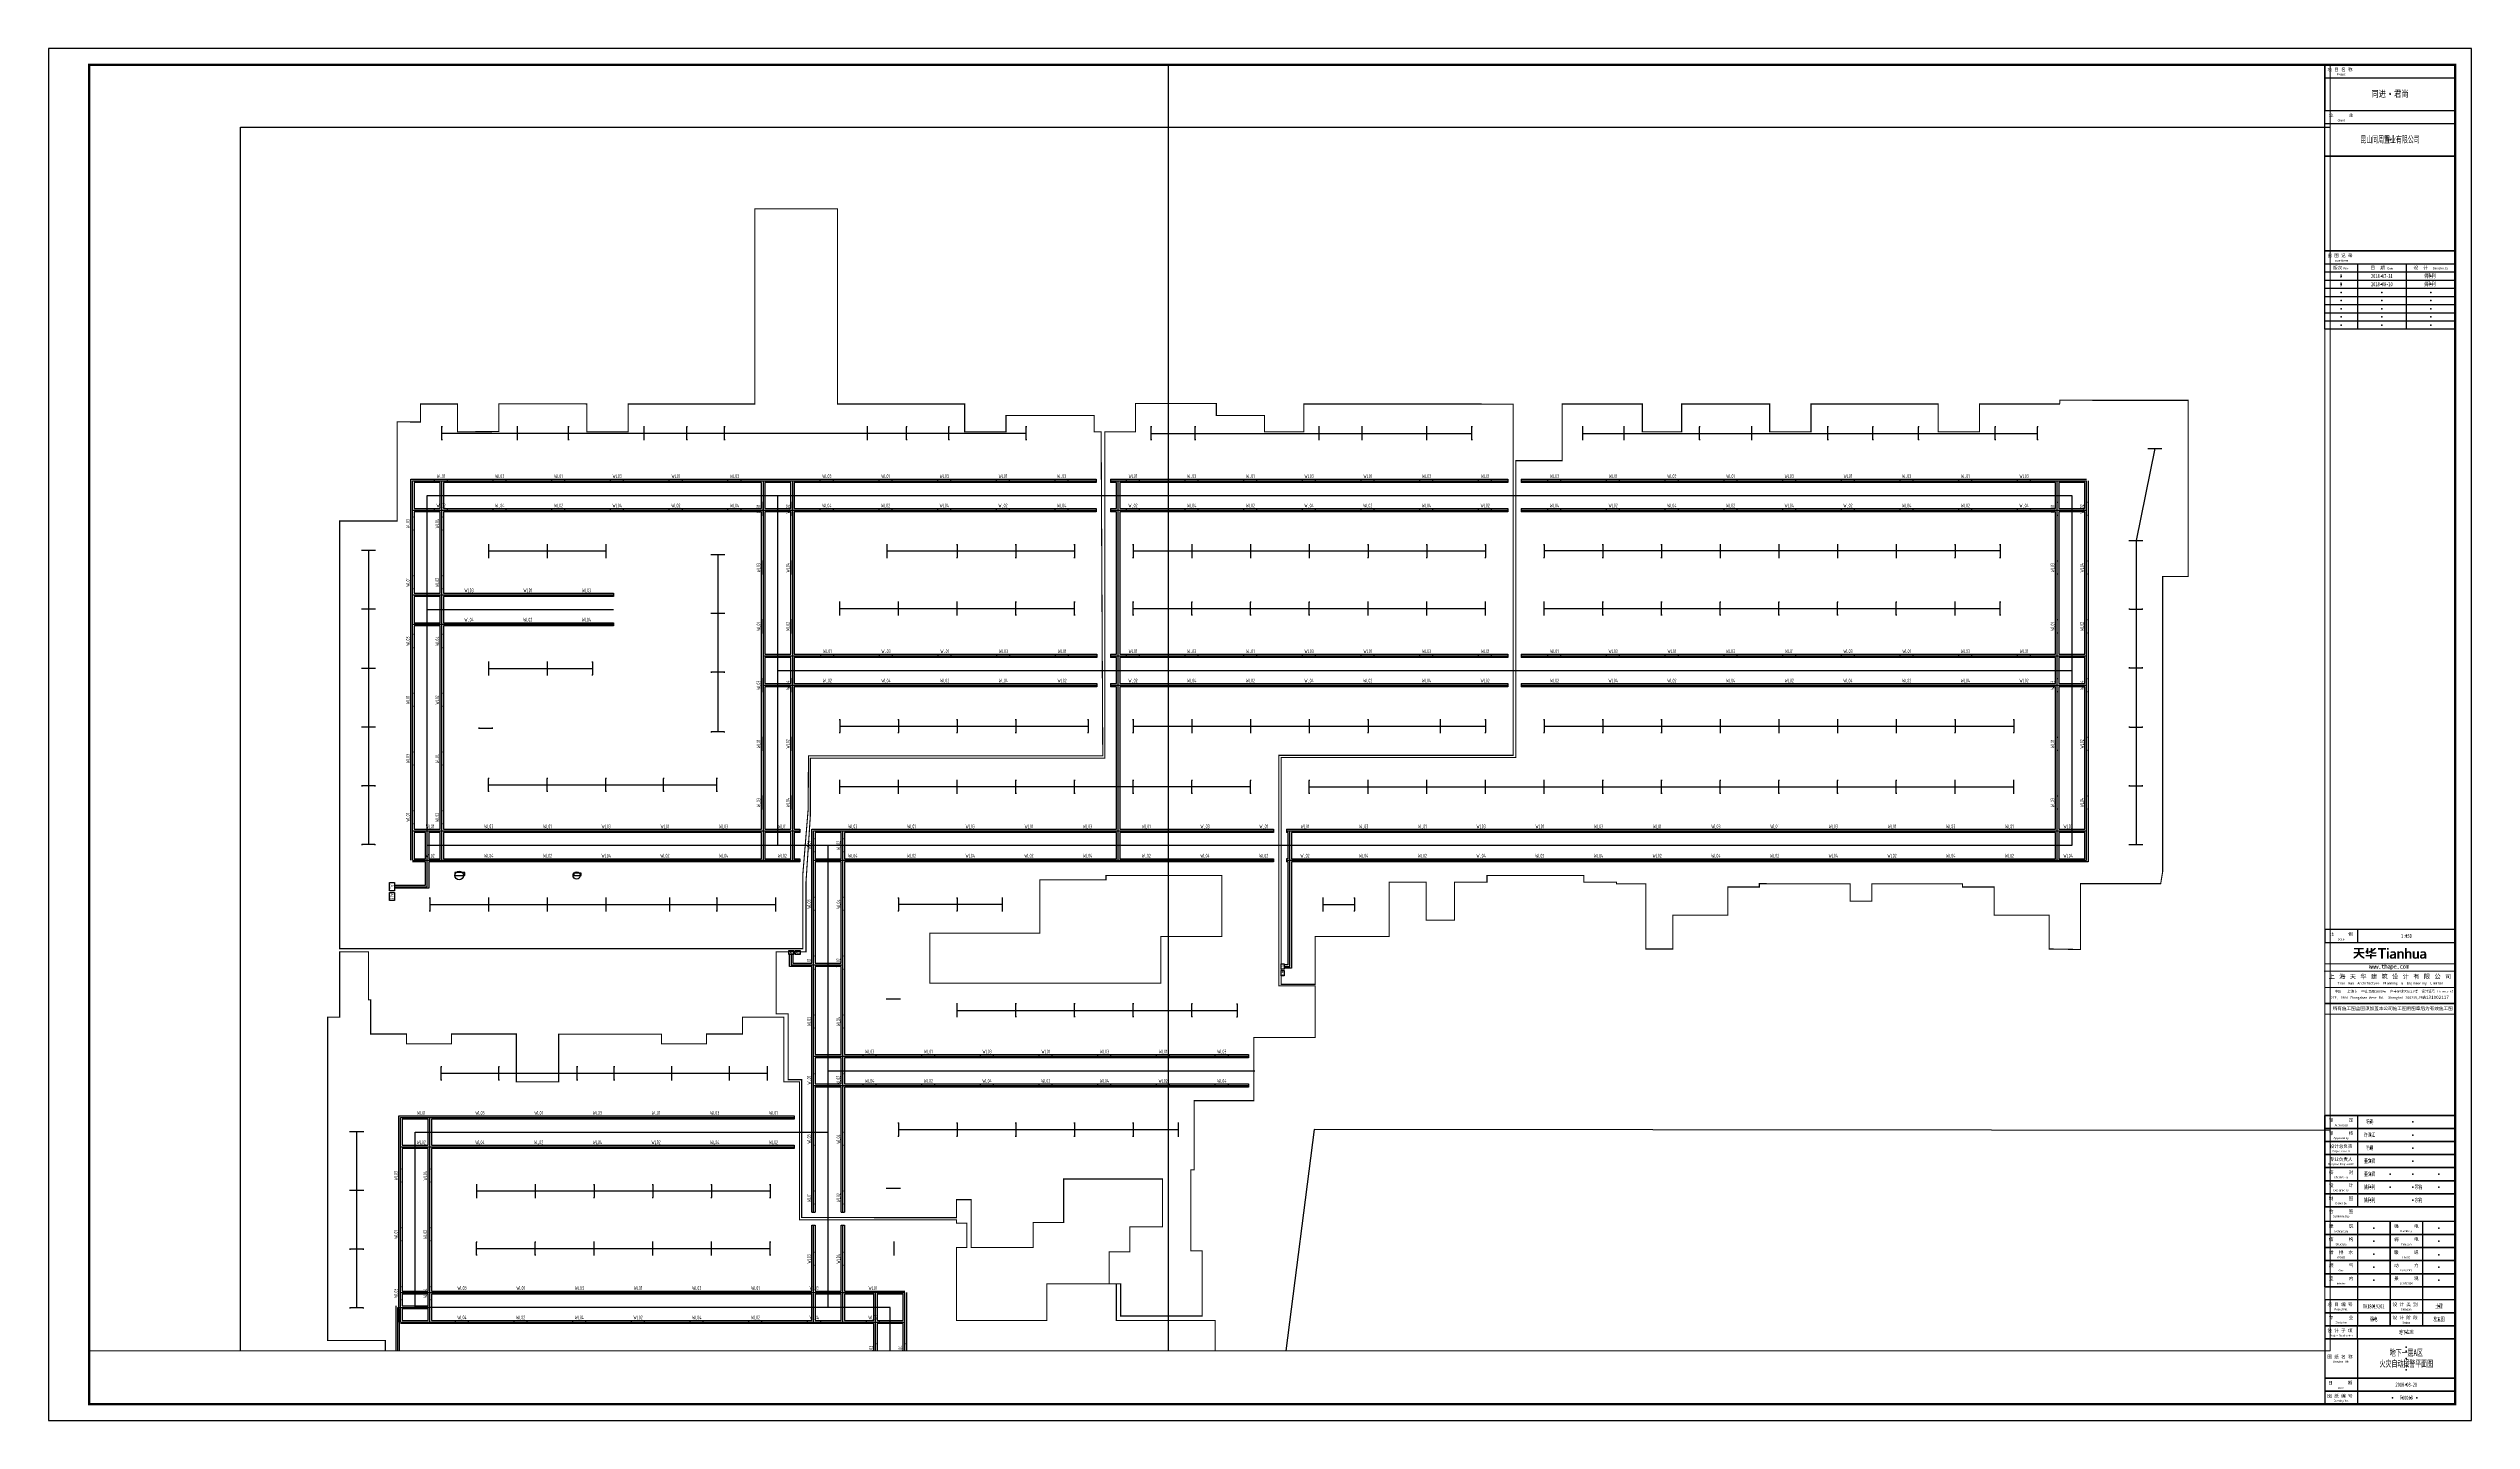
# Paper-space layout 'A0901A地下一层A区平面图' of a CAD drawing. Header units: millimetres. Extents: x 0 to 1486, y 0 to 841.
# The model-space entities are those that its viewports show. They can reach past a viewport. Long polylines and large blocks are cut down to what shows.
import ezdxf
from ezdxf.enums import TextEntityAlignment as Align

# ---------------------------------------------------------------- set-up
doc = ezdxf.new("R2010")
doc.units = ezdxf.units.MM
doc.header["$LTSCALE"] = 1000
doc.linetypes.add('DASHDOT', pattern=[1, 0.5, -0.25, 0, -0.25])
doc.linetypes.add('HIDDEN', pattern=[0.375, 0.25, -0.125])
for name, color, linetype in [('C-SHET-SHET', 144, 'Continuous'), ('C-XREF-EXT', 7, 'Continuous'), ('E-LITE-LITE', 3, 'Continuous'), ('E-LITE-WIRE', 4, 'Continuous'), ('E-POWR-EQPM', 3, 'Continuous'), ('E-UNIV-EL', 140, 'Continuous'), ('E-UNIV-EL2', 40, 'HIDDEN'), ('E-UNIV-NOTE', 6, 'Continuous'), ('结构识别', 6, 'Continuous'), ('防火分区', 2, 'Continuous')]:
    doc.layers.add(name, color=color, linetype=linetype)
for name, color, linetype, plot in [('E-LANE-CENTER', 6, 'Continuous', False), ('E-LITE-CENTER', 5, 'DASHDOT', False), ('E-LITE-CENTER-JOIN', 1, 'Continuous', False), ('FS5E533M_A09-停车位模块A$0$C-XREF-SLCT', 8, 'Continuous', False), ('注释', 3, 'Continuous', False)]:
    doc.layers.add(name, color=color, linetype=linetype, plot=plot)
doc.styles.add('FS5E533M_A09-停车位模块A$0$Acs', font='', dxfattribs={"width": 0.7})
doc.styles.get("Standard").update_dxf_attribs({"font": 'Stfangso_1.ttf', "width": 0.7})
doc.styles.add('STYLEP3', font='')
doc.styles.add('STYLEP4', font='GOTHIC_0.TTF')
doc.styles.add('TH-STYLE1', font='Stfangso_1.ttf', dxfattribs={"width": 0.65})
doc.styles.add('TH-STYLE2', font='', dxfattribs={"width": 0.8})
doc.styles.add('TH-STYLE3', font='tssdeng.shx', dxfattribs={"width": 0.65, "bigfont": 'tssdchn.shx'})
doc.styles.add('TH-STYLEP5', font='')
doc.styles.get('FS5E533M_A09-停车位模块A$0$Acs').set_extended_font_data('SimSun')
doc.styles.get('STYLEP3').set_extended_font_data('SimSun')
doc.styles.get('TH-STYLE2').set_extended_font_data('STXihei')
doc.styles.get('TH-STYLEP5').set_extended_font_data('STXihei')

# ---------------------------------------------------------------- blocks, each defined once
blk = doc.blocks.new('TH')
at = {"linetype": 'Continuous'}
h = blk.add_hatch(color=256, dxfattribs=at)
h.dxf.hatch_style = 1
h.paths.add_polyline_path([(2.82, 2.83), (2.82, 2.98), (1.76, 2.98), (1.22, 2.98), (0.16, 2.98), (0.16, 2.83), (0.16, 2.76), (0.16, 2.61), (0.59, 2.61), (0.81, 2.61), (1.24, 2.61), (1.24, 2.34), (1.24, 2.21), (1.24, 1.92), (0.74, 1.92), (0.5, 1.92), (0, 1.92), (0, 1.54), (0.69, 1.54), (1.11, 1.54), (1.15, 1.54), (1.09, 1.43), (1.07, 1.39), (1.04, 1.32), (1.01, 1.28), (1, 1.27), (0.98, 1.23), (0.93, 1.15), (0.9, 1.12), (0.74, 0.94), (0.69, 0.89), (0.61, 0.83), (0.57, 0.8), (0.47, 0.72), (0.41, 0.68), (0.35, 0.64), (0.32, 0.63), (0.26, 0.59), (0, 0.46), (0, 0), (0.14, 0.05), (0.19, 0.07), (0.3, 0.11), (0.39, 0.16), (0.43, 0.18), (0.52, 0.22), (0.58, 0.26), (0.61, 0.28), (0.68, 0.32), (0.82, 0.41), (0.87, 0.45), (0.99, 0.56), (1.07, 0.64), (1.12, 0.68), (1.2, 0.76), (1.26, 0.85), (1.33, 0.94), (1.42, 1.08), (1.44, 1.11), (1.49, 1.19), (1.55, 1.08), (1.58, 1.04), (1.63, 0.96), (1.69, 0.88), (1.7, 0.86), (1.87, 0.67), (1.91, 0.64), (1.98, 0.57), (2.07, 0.49), (2.12, 0.45), (2.21, 0.38), (2.3, 0.32), (2.38, 0.28), (2.41, 0.26), (2.48, 0.21), (2.55, 0.18), (2.59, 0.16), (2.66, 0.12), (2.78, 0.07), (2.84, 0.05), (2.98, 0), (2.98, 0.2), (2.98, 0.28), (2.98, 0.46), (2.79, 0.56), (2.75, 0.58), (2.65, 0.63), (2.62, 0.65), (2.6, 0.66), (2.48, 0.74), (2.41, 0.79), (2.37, 0.83), (2.28, 0.9), (2.24, 0.94), (2.22, 0.97), (2.17, 1.01), (2.09, 1.11), (2.05, 1.16), (1.98, 1.27), (1.91, 1.36), (1.89, 1.42), (1.84, 1.54), (2.98, 1.54), (2.98, 1.92), (2.48, 1.92), (2.24, 1.92), (1.74, 1.92), (1.74, 2.61), (2.18, 2.61), (2.39, 2.61), (2.82, 2.61), (2.82, 2.76)])
h = blk.add_hatch(color=256, dxfattribs=at)
h.dxf.hatch_style = 1
h.paths.add_polyline_path([(4.07, 2.55), (4.12, 2.88), (4.12, 3), (3.95, 3), (3.87, 3), (3.68, 3), (3.68, 2.95), (3.68, 2.93), (3.68, 2.89), (3.65, 2.65), (3.64, 2.58), (3.61, 2.46), (3.57, 2.36), (3.55, 2.32), (3.5, 2.23), (3.45, 2.17), (3.33, 2.03), (3.33, 1.84), (3.33, 1.75), (3.33, 1.55), (3.52, 1.65), (3.64, 1.73), (3.64, 1.56), (3.64, 1.49), (3.64, 1.31), (4.07, 1.31), (4.07, 1.81), (4.07, 2.06)])
h = blk.add_hatch(color=256, dxfattribs=at)
h.dxf.hatch_style = 1
h.paths.add_polyline_path([(6.31, 0.92), (6.31, 1.07), (5.81, 1.07), (5.56, 1.07), (5.06, 1.07), (5.06, 1.28), (4.59, 1.28), (4.59, 1.07), (3.33, 1.07), (3.33, 0.69), (4.09, 0.69), (4.59, 0.69), (4.59, 0.01), (5.06, 0.01), (5.06, 0.69), (5.56, 0.69), (5.81, 0.69), (6.31, 0.69), (6.31, 0.84)])
h = blk.add_hatch(color=256, dxfattribs=at)
h.dxf.hatch_style = 1
h.paths.add_polyline_path([(5.51, 2.19), (5.52, 2.19), (5.54, 2.21), (5.64, 2.28), (5.69, 2.32), (5.79, 2.4), (5.88, 2.49), (5.93, 2.54), (6.02, 2.63), (6.16, 2.8), (6.19, 2.86), (6.21, 2.89), (6.24, 2.96), (6.03, 2.96), (5.93, 2.96), (5.73, 2.96), (5.6, 2.8), (5.56, 2.76), (5.53, 2.74), (5.49, 2.7), (5.4, 2.62), (5.35, 2.59), (5.2, 2.46), (5.2, 2.69), (5.2, 2.79), (5.2, 3), (5.02, 3), (4.93, 3), (4.76, 3), (4.76, 2.69), (4.76, 2.54), (4.76, 2.23), (4.69, 2.2), (4.65, 2.19), (4.58, 2.16), (4.53, 2.14), (4.51, 2.14), (4.25, 2.06), (4.25, 1.91), (4.25, 1.83), (4.25, 1.65), (4.44, 1.7), (4.48, 1.71), (4.56, 1.73), (4.63, 1.76), (4.67, 1.77), (4.77, 1.8), (4.77, 1.74), (4.77, 1.72), (4.8, 1.65), (4.8, 1.63), (4.82, 1.6), (4.86, 1.55), (4.89, 1.51), (4.92, 1.49), (4.97, 1.47), (5.01, 1.46), (5.13, 1.42), (5.5, 1.42), (5.69, 1.42), (6.06, 1.42), (6.15, 1.44), (6.19, 1.45), (6.31, 1.5), (6.31, 1.66), (6.31, 1.73), (6.31, 1.87), (6.23, 1.84), (6.19, 1.83), (6.12, 1.8), (6.06, 1.79), (5.78, 1.79), (5.64, 1.79), (5.35, 1.79), (5.31, 1.8), (5.28, 1.81), (5.24, 1.84), (5.23, 1.87), (5.22, 1.89), (5.2, 1.92), (5.2, 1.95), (5.2, 1.97), (5.21, 2), (5.3, 2.05), (5.34, 2.08)])
h = blk.add_hatch(color=256, dxfattribs=at)
h.dxf.hatch_style = 1
h.paths.add_polyline_path([(8.18, 2.52), (8.68, 2.52), (9, 2.52), (9, 2.95), (6.84, 2.95), (6.84, 2.52), (7.66, 2.52), (7.66, 1.53), (7.66, 1.04), (7.66, 0.04), (8.18, 0.04), (8.18, 1.03), (8.18, 1.53)])
h = blk.add_hatch(color=256, dxfattribs=at)
h.dxf.hatch_style = 1
h.paths.add_polyline_path([(9.8, 2.97), (9.29, 2.97), (9.29, 2.5), (9.8, 2.5)])
h = blk.add_hatch(color=256, dxfattribs=at)
h.dxf.hatch_style = 1
h.paths.add_polyline_path([(9.8, 2.04), (9.29, 2.04), (9.29, 1.25), (9.29, 0.04), (9.8, 0.04)])
h = blk.add_hatch(color=256, dxfattribs=at)
h.dxf.hatch_style = 1
h.paths.add_polyline_path([(11.51, 1.95), (11.5, 1.96), (11.49, 1.96), (11.48, 1.97), (11.47, 1.97), (11.46, 1.98), (11.45, 1.98), (11.44, 1.99), (11.43, 1.99), (11.42, 2), (11.41, 2), (11.4, 2.01), (11.39, 2.01), (11.38, 2.02), (11.37, 2.02), (11.34, 2.03), (11.34, 2.03), (11.31, 2.04), (11.31, 2.04), (11.27, 2.05), (11.27, 2.05), (11.23, 2.06), (11.23, 2.06), (11.17, 2.07), (11.17, 2.07), (11.06, 2.08), (11.05, 2.09), (10.93, 2.08), (10.92, 2.08), (10.78, 2.07), (10.78, 2.07), (10.7, 2.06), (10.7, 2.06), (10.64, 2.05), (10.64, 2.05), (10.59, 2.04), (10.59, 2.04), (10.55, 2.03), (10.5, 2.02), (10.5, 2.02), (10.47, 2.01), (10.43, 2), (10.43, 2), (10.4, 1.99), (10.4, 1.99), (10.37, 1.98), (10.37, 1.98), (10.34, 1.97), (10.34, 1.97), (10.31, 1.97), (10.31, 1.58), (10.32, 1.58), (10.33, 1.58), (10.35, 1.59), (10.36, 1.59), (10.37, 1.6), (10.4, 1.61), (10.4, 1.61), (10.43, 1.62), (10.43, 1.62), (10.46, 1.63), (10.46, 1.63), (10.49, 1.64), (10.53, 1.65), (10.53, 1.65), (10.56, 1.66), (10.6, 1.67), (10.6, 1.67), (10.64, 1.68), (10.69, 1.69), (10.75, 1.7), (10.84, 1.71), (10.85, 1.71), (10.99, 1.71), (10.99, 1.71), (11.05, 1.7), (11.09, 1.69), (11.12, 1.68), (11.12, 1.68), (11.15, 1.67), (11.17, 1.66), (11.18, 1.66), (11.19, 1.65), (11.2, 1.64), (11.21, 1.64), (11.22, 1.63), (11.22, 1.63), (11.23, 1.62), (11.23, 1.62), (11.24, 1.61), (11.24, 1.61), (11.25, 1.6), (11.25, 1.6), (11.26, 1.59), (11.27, 1.57), (11.27, 1.57), (11.28, 1.56), (11.29, 1.54), (11.3, 1.51), (11.3, 1.51), (11.31, 1.48), (11.31, 1.46), (11.31, 1.4), (11.31, 1.28), (11.19, 1.28), (11.05, 1.28), (10.86, 1.27), (10.86, 1.27), (10.76, 1.26), (10.76, 1.26), (10.69, 1.25), (10.69, 1.25), (10.64, 1.24), (10.64, 1.24), (10.6, 1.23), (10.6, 1.23), (10.56, 1.22), (10.56, 1.22), (10.53, 1.21), (10.53, 1.21), (10.5, 1.2), (10.5, 1.2), (10.47, 1.19), (10.47, 1.19), (10.45, 1.18), (10.42, 1.17), (10.42, 1.17), (10.41, 1.16), (10.4, 1.16), (10.39, 1.15), (10.38, 1.15), (10.37, 1.14), (10.36, 1.14), (10.35, 1.13), (10.34, 1.12), (10.33, 1.12), (10.32, 1.11), (10.31, 1.11), (10.31, 1.11), (10.3, 1.1), (10.29, 1.09), (10.28, 1.08), (10.27, 1.08), (10.27, 1.08), (10.26, 1.07), (10.26, 1.07), (10.25, 1.06), (10.25, 1.06), (10.24, 1.05), (10.24, 1.05), (10.23, 1.04), (10.23, 1.04), (10.22, 1.03), (10.22, 1.03), (10.21, 1.02), (10.2, 1.01), (10.2, 1.01), (10.19, 0.99), (10.18, 0.98), (10.17, 0.97), (10.17, 0.97), (10.16, 0.95), (10.16, 0.95), (10.15, 0.93), (10.14, 0.92), (10.14, 0.92), (10.13, 0.89), (10.12, 0.87), (10.12, 0.87), (10.11, 0.85), (10.11, 0.85), (10.1, 0.81), (10.1, 0.81), (10.09, 0.77), (10.07, 0.7), (10.07, 0.55), (10.09, 0.48), (10.09, 0.48), (10.1, 0.43), (10.1, 0.43), (10.11, 0.39), (10.11, 0.39), (10.12, 0.36), (10.12, 0.36), (10.13, 0.34), (10.13, 0.34), (10.14, 0.32), (10.14, 0.32), (10.15, 0.3), (10.15, 0.3), (10.16, 0.28), (10.16, 0.28), (10.17, 0.26), (10.17, 0.26), (10.18, 0.24), (10.18, 0.24), (10.19, 0.23), (10.19, 0.23), (10.2, 0.22), (10.21, 0.2), (10.21, 0.2), (10.22, 0.19), (10.22, 0.19), (10.23, 0.18), (10.23, 0.18), (10.24, 0.17), (10.24, 0.17), (10.25, 0.16), (10.25, 0.16), (10.26, 0.15), (10.26, 0.15), (10.27, 0.14), (10.27, 0.14), (10.28, 0.13), (10.28, 0.13), (10.29, 0.12), (10.3, 0.11), (10.31, 0.1), (10.32, 0.1), (10.33, 0.09), (10.34, 0.08), (10.35, 0.08), (10.36, 0.07), (10.37, 0.06), (10.38, 0.06), (10.39, 0.05), (10.4, 0.05), (10.41, 0.04), (10.41, 0.04), (10.44, 0.03), (10.46, 0.02), (10.46, 0.02), (10.5, 0.01), (10.5, 0.01), (10.54, 0), (10.61, -0.01), (10.8, -0.01), (10.89, 0), (10.93, 0.01), (10.98, 0.02), (10.98, 0.02), (11.01, 0.03), (11.05, 0.04), (11.06, 0.04), (11.07, 0.05), (11.1, 0.06), (11.11, 0.06), (11.12, 0.07), (11.13, 0.07), (11.14, 0.08), (11.15, 0.08), (11.16, 0.09), (11.17, 0.09), (11.18, 0.1), (11.19, 0.1), (11.2, 0.11), (11.21, 0.12), (11.21, 0.12), (11.23, 0.13), (11.24, 0.14), (11.24, 0.14), (11.25, 0.15), (11.25, 0.15), (11.26, 0.16), (11.26, 0.16), (11.28, 0.17), (11.29, 0.18), (11.29, 0.18), (11.3, 0.19), (11.3, 0.19), (11.31, 0.2), (11.36, 0.24), (11.36, 0.04), (11.82, 0.04), (11.82, 1.29), (11.82, 1.31), (11.81, 1.39), (11.81, 1.39), (11.8, 1.46), (11.8, 1.46), (11.79, 1.5), (11.78, 1.55), (11.78, 1.55), (11.77, 1.58), (11.77, 1.58), (11.76, 1.61), (11.76, 1.61), (11.75, 1.64), (11.75, 1.64), (11.74, 1.66), (11.74, 1.66), (11.73, 1.68), (11.72, 1.71), (11.72, 1.71), (11.71, 1.72), (11.7, 1.74), (11.7, 1.74), (11.69, 1.76), (11.69, 1.76), (11.68, 1.78), (11.68, 1.78), (11.67, 1.79), (11.66, 1.81), (11.66, 1.81), (11.65, 1.82), (11.65, 1.82), (11.64, 1.83), (11.64, 1.83), (11.63, 1.84), (11.62, 1.86), (11.62, 1.86), (11.61, 1.87), (11.61, 1.87), (11.6, 1.88), (11.6, 1.88), (11.59, 1.89), (11.59, 1.89), (11.58, 1.9), (11.57, 1.9), (11.55, 1.91), (11.55, 1.92), (11.54, 1.93), (11.53, 1.93), (11.51, 1.94)])
h.paths.add_polyline_path([(11.04, 0.92), (11.31, 0.93), (11.31, 0.76), (11.31, 0.74), (11.3, 0.72), (11.29, 0.69), (11.28, 0.66), (11.27, 0.64), (11.26, 0.62), (11.25, 0.6), (11.25, 0.6), (11.24, 0.59), (11.24, 0.58), (11.23, 0.58), (11.23, 0.57), (11.22, 0.56), (11.22, 0.56), (11.21, 0.55), (11.21, 0.55), (11.2, 0.54), (11.2, 0.54), (11.19, 0.53), (11.19, 0.53), (11.18, 0.52), (11.17, 0.51), (11.16, 0.5), (11.15, 0.5), (11.14, 0.49), (11.13, 0.48), (11.12, 0.48), (11.11, 0.47), (11.09, 0.46), (11.06, 0.45), (11.06, 0.45), (11.04, 0.44), (11.01, 0.43), (10.97, 0.42), (10.92, 0.41), (10.91, 0.41), (10.84, 0.41), (10.81, 0.41), (10.76, 0.41), (10.72, 0.42), (10.69, 0.43), (10.67, 0.44), (10.67, 0.45), (10.66, 0.45), (10.64, 0.46), (10.64, 0.47), (10.63, 0.48), (10.63, 0.48), (10.62, 0.49), (10.61, 0.51), (10.61, 0.51), (10.6, 0.52), (10.59, 0.55), (10.58, 0.57), (10.58, 0.58), (10.57, 0.62), (10.57, 0.67), (10.57, 0.69), (10.57, 0.71), (10.58, 0.72), (10.59, 0.74), (10.59, 0.74), (10.6, 0.76), (10.61, 0.78), (10.62, 0.79), (10.62, 0.79), (10.63, 0.8), (10.63, 0.8), (10.64, 0.81), (10.64, 0.81), (10.65, 0.82), (10.65, 0.82), (10.67, 0.83), (10.69, 0.84), (10.71, 0.85), (10.73, 0.86), (10.75, 0.87), (10.79, 0.88), (10.79, 0.88), (10.82, 0.89), (10.87, 0.9), (10.93, 0.91), (11.02, 0.92)], flags=16)
h = blk.add_hatch(color=256, dxfattribs=at)
h.dxf.hatch_style = 1
h.paths.add_polyline_path([(12.71, 1.48), (12.72, 1.5), (12.72, 1.5), (12.73, 1.52), (12.73, 1.52), (12.74, 1.54), (12.74, 1.54), (12.75, 1.55), (12.75, 1.55), (12.76, 1.57), (12.76, 1.57), (12.77, 1.58), (12.77, 1.58), (12.78, 1.59), (12.78, 1.59), (12.8, 1.61), (12.81, 1.62), (12.83, 1.63), (12.84, 1.64), (12.85, 1.64), (12.87, 1.65), (12.88, 1.65), (12.89, 1.66), (12.9, 1.66), (12.91, 1.67), (12.94, 1.68), (12.94, 1.68), (12.97, 1.69), (13.01, 1.7), (13.07, 1.71), (13.11, 1.71), (13.15, 1.71), (13.18, 1.71), (13.23, 1.7), (13.26, 1.69), (13.28, 1.68), (13.29, 1.68), (13.3, 1.67), (13.31, 1.67), (13.32, 1.66), (13.33, 1.66), (13.33, 1.66), (13.34, 1.65), (13.34, 1.65), (13.35, 1.64), (13.35, 1.64), (13.36, 1.63), (13.36, 1.63), (13.37, 1.62), (13.37, 1.62), (13.38, 1.61), (13.38, 1.61), (13.39, 1.6), (13.4, 1.58), (13.4, 1.58), (13.41, 1.56), (13.41, 1.56), (13.42, 1.54), (13.43, 1.51), (13.44, 1.44), (13.44, 0.04), (13.94, 0.04), (13.94, 1.45), (13.93, 1.55), (13.93, 1.55), (13.92, 1.6), (13.92, 1.6), (13.91, 1.64), (13.91, 1.64), (13.9, 1.67), (13.9, 1.67), (13.89, 1.7), (13.89, 1.7), (13.88, 1.72), (13.88, 1.72), (13.87, 1.74), (13.87, 1.74), (13.86, 1.76), (13.86, 1.76), (13.85, 1.78), (13.85, 1.78), (13.84, 1.8), (13.84, 1.8), (13.83, 1.81), (13.83, 1.81), (13.82, 1.82), (13.81, 1.84), (13.81, 1.84), (13.8, 1.85), (13.8, 1.85), (13.79, 1.86), (13.79, 1.86), (13.78, 1.87), (13.77, 1.89), (13.77, 1.89), (13.76, 1.9), (13.76, 1.9), (13.75, 1.9), (13.74, 1.91), (13.73, 1.92), (13.73, 1.92), (13.72, 1.93), (13.72, 1.93), (13.71, 1.94), (13.71, 1.94), (13.7, 1.94), (13.69, 1.95), (13.68, 1.96), (13.68, 1.96), (13.67, 1.96), (13.66, 1.97), (13.65, 1.98), (13.65, 1.98), (13.64, 1.98), (13.63, 1.99), (13.62, 1.99), (13.61, 2), (13.6, 2), (13.59, 2.01), (13.58, 2.01), (13.57, 2.02), (13.56, 2.02), (13.53, 2.03), (13.52, 2.04), (13.51, 2.04), (13.47, 2.05), (13.44, 2.06), (13.44, 2.06), (13.38, 2.07), (13.38, 2.07), (13.29, 2.08), (13.29, 2.08), (13.19, 2.08), (13.09, 2.07), (13.09, 2.07), (13.04, 2.06), (13.04, 2.06), (13, 2.05), (13, 2.05), (12.96, 2.04), (12.96, 2.04), (12.93, 2.03), (12.93, 2.03), (12.9, 2.02), (12.9, 2.02), (12.89, 2.01), (12.88, 2.01), (12.87, 2), (12.86, 2), (12.85, 1.99), (12.84, 1.99), (12.83, 1.98), (12.82, 1.98), (12.81, 1.97), (12.8, 1.97), (12.79, 1.96), (12.77, 1.95), (12.76, 1.94), (12.74, 1.93), (12.73, 1.92), (12.72, 1.91), (12.7, 1.9), (12.69, 1.89), (12.66, 1.89), (12.66, 2.04), (12.2, 2.04), (12.2, 0.04), (12.71, 0.04)])
h = blk.add_hatch(color=256, dxfattribs=at)
h.dxf.hatch_style = 1
h.paths.add_polyline_path([(15.18, 1.71), (15.19, 1.71), (15.28, 1.71), (15.3, 1.71), (15.34, 1.7), (15.38, 1.69), (15.4, 1.68), (15.42, 1.67), (15.43, 1.67), (15.44, 1.66), (15.45, 1.65), (15.46, 1.65), (15.47, 1.64), (15.47, 1.64), (15.48, 1.63), (15.48, 1.63), (15.49, 1.62), (15.49, 1.62), (15.5, 1.61), (15.51, 1.59), (15.51, 1.59), (15.52, 1.58), (15.53, 1.56), (15.54, 1.53), (15.55, 1.49), (15.55, 0.04), (16.05, 0.04), (16.05, 1.53), (16.05, 1.53), (16.04, 1.59), (16.04, 1.59), (16.03, 1.63), (16.03, 1.63), (16.02, 1.66), (16.01, 1.69), (16.01, 1.69), (16, 1.71), (15.99, 1.73), (15.98, 1.75), (15.97, 1.77), (15.96, 1.79), (15.95, 1.81), (15.95, 1.81), (15.94, 1.82), (15.94, 1.82), (15.93, 1.83), (15.92, 1.85), (15.92, 1.85), (15.91, 1.86), (15.91, 1.86), (15.9, 1.87), (15.9, 1.87), (15.89, 1.88), (15.89, 1.88), (15.88, 1.89), (15.88, 1.89), (15.87, 1.9), (15.87, 1.9), (15.86, 1.91), (15.86, 1.91), (15.85, 1.92), (15.85, 1.92), (15.84, 1.93), (15.82, 1.94), (15.81, 1.95), (15.8, 1.96), (15.78, 1.97), (15.75, 1.98), (15.75, 1.99), (15.74, 1.99), (15.73, 2), (15.71, 2.01), (15.69, 2.02), (15.68, 2.02), (15.65, 2.03), (15.62, 2.04), (15.59, 2.05), (15.59, 2.05), (15.55, 2.06), (15.55, 2.06), (15.5, 2.07), (15.5, 2.07), (15.4, 2.08), (15.31, 2.08), (15.3, 2.08), (15.21, 2.07), (15.21, 2.07), (15.15, 2.06), (15.15, 2.06), (15.11, 2.05), (15.11, 2.05), (15.08, 2.04), (15.05, 2.03), (15.02, 2.02), (15.02, 2.02), (15, 2.01), (14.97, 2), (14.97, 2), (14.96, 1.99), (14.94, 1.98), (14.92, 1.97), (14.91, 1.97), (14.9, 1.96), (14.88, 1.95), (14.87, 1.95), (14.86, 1.94), (14.85, 1.93), (14.84, 1.93), (14.83, 1.91), (14.82, 1.91), (14.8, 1.9), (14.78, 1.89), (14.78, 2.95), (14.32, 2.95), (14.32, 0.04), (14.82, 0.04), (14.82, 1.45), (14.83, 1.49), (14.84, 1.51), (14.85, 1.53), (14.86, 1.55), (14.87, 1.56), (14.87, 1.56), (14.88, 1.57), (14.88, 1.57), (14.89, 1.58), (14.89, 1.58), (14.9, 1.59), (14.9, 1.59), (14.91, 1.6), (14.91, 1.6), (14.92, 1.61), (14.92, 1.61), (14.93, 1.61), (14.94, 1.63), (14.94, 1.63), (14.95, 1.64), (14.97, 1.64), (14.98, 1.64), (14.99, 1.65), (15.01, 1.66), (15.03, 1.67), (15.06, 1.68), (15.09, 1.69), (15.12, 1.7)])
h = blk.add_hatch(color=256, dxfattribs=at)
h.dxf.hatch_style = 1
h.paths.add_polyline_path([(16.93, 2.04), (16.42, 2.04), (16.42, 0.56), (16.42, 0.56), (16.43, 0.55), (16.44, 0.49), (16.44, 0.49), (16.45, 0.45), (16.45, 0.45), (16.46, 0.42), (16.46, 0.42), (16.47, 0.39), (16.47, 0.39), (16.48, 0.37), (16.49, 0.34), (16.49, 0.34), (16.5, 0.32), (16.5, 0.32), (16.51, 0.31), (16.52, 0.29), (16.52, 0.29), (16.53, 0.27), (16.53, 0.27), (16.54, 0.26), (16.55, 0.24), (16.55, 0.24), (16.56, 0.23), (16.56, 0.23), (16.57, 0.22), (16.57, 0.22), (16.58, 0.21), (16.58, 0.21), (16.59, 0.2), (16.59, 0.2), (16.6, 0.19), (16.6, 0.19), (16.61, 0.18), (16.61, 0.18), (16.62, 0.17), (16.62, 0.17), (16.63, 0.16), (16.63, 0.16), (16.64, 0.15), (16.64, 0.15), (16.65, 0.14), (16.66, 0.13), (16.67, 0.12), (16.68, 0.12), (16.69, 0.11), (16.7, 0.1), (16.71, 0.1), (16.72, 0.09), (16.73, 0.08), (16.74, 0.08), (16.75, 0.07), (16.76, 0.07), (16.77, 0.06), (16.78, 0.06), (16.79, 0.05), (16.8, 0.05), (16.81, 0.04), (16.81, 0.04), (16.84, 0.03), (16.84, 0.03), (16.87, 0.02), (16.87, 0.02), (16.91, 0.01), (16.91, 0.01), (16.95, 0), (17.02, -0.01), (17.03, -0.01), (17.05, -0.02), (17.11, -0.02), (17.18, -0.01), (17.21, -0.01), (17.28, 0), (17.28, 0), (17.33, 0.01), (17.33, 0.01), (17.37, 0.02), (17.37, 0.02), (17.4, 0.03), (17.4, 0.03), (17.43, 0.04), (17.43, 0.04), (17.46, 0.05), (17.47, 0.05), (17.48, 0.06), (17.51, 0.07), (17.52, 0.07), (17.53, 0.08), (17.54, 0.08), (17.55, 0.09), (17.56, 0.1), (17.58, 0.11), (17.59, 0.11), (17.6, 0.12), (17.63, 0.14), (17.64, 0.14), (17.65, 0.15), (17.65, 0.15), (17.66, 0.17), (17.69, 0.18), (17.69, 0.04), (18.15, 0.04), (18.15, 2.04), (17.66, 2.04), (17.66, 0.62), (17.65, 0.58), (17.64, 0.56), (17.64, 0.56), (17.63, 0.54), (17.62, 0.53), (17.62, 0.53), (17.61, 0.52), (17.61, 0.52), (17.6, 0.51), (17.6, 0.51), (17.59, 0.5), (17.59, 0.5), (17.58, 0.49), (17.58, 0.49), (17.57, 0.48), (17.57, 0.48), (17.56, 0.47), (17.56, 0.47), (17.55, 0.46), (17.54, 0.45), (17.53, 0.44), (17.52, 0.44), (17.51, 0.43), (17.5, 0.42), (17.49, 0.42), (17.48, 0.41), (17.47, 0.41), (17.45, 0.4), (17.42, 0.39), (17.42, 0.39), (17.39, 0.38), (17.39, 0.38), (17.36, 0.37), (17.31, 0.36), (17.18, 0.36), (17.16, 0.36), (17.12, 0.37), (17.12, 0.37), (17.09, 0.38), (17.08, 0.39), (17.07, 0.39), (17.06, 0.4), (17.05, 0.4), (17.03, 0.41), (17.03, 0.42), (17.02, 0.43), (17.02, 0.43), (17.01, 0.44), (17.01, 0.44), (17, 0.45), (17, 0.45), (16.99, 0.46), (16.99, 0.46), (16.98, 0.47), (16.97, 0.49), (16.97, 0.49), (16.96, 0.5), (16.95, 0.52), (16.94, 0.55), (16.93, 0.59)])
h = blk.add_hatch(color=256, dxfattribs=at)
h.dxf.hatch_style = 1
h.paths.add_polyline_path([(20.19, 1.25), (20.19, 1.26), (20.18, 1.37), (20.17, 1.44), (20.17, 1.44), (20.16, 1.49), (20.15, 1.54), (20.15, 1.54), (20.14, 1.57), (20.14, 1.57), (20.13, 1.6), (20.13, 1.6), (20.12, 1.63), (20.12, 1.63), (20.11, 1.66), (20.11, 1.66), (20.1, 1.68), (20.1, 1.68), (20.09, 1.7), (20.09, 1.7), (20.08, 1.72), (20.08, 1.72), (20.07, 1.74), (20.07, 1.74), (20.06, 1.76), (20.06, 1.76), (20.05, 1.77), (20.04, 1.79), (20.04, 1.79), (20.03, 1.8), (20.02, 1.82), (20.02, 1.82), (20.01, 1.83), (20.01, 1.83), (20, 1.84), (20, 1.84), (19.99, 1.85), (19.99, 1.85), (19.98, 1.86), (19.98, 1.86), (19.97, 1.87), (19.97, 1.87), (19.96, 1.88), (19.96, 1.88), (19.95, 1.89), (19.95, 1.89), (19.94, 1.9), (19.94, 1.9), (19.93, 1.91), (19.93, 1.91), (19.92, 1.92), (19.92, 1.92), (19.91, 1.93), (19.91, 1.93), (19.9, 1.93), (19.89, 1.94), (19.88, 1.95), (19.88, 1.95), (19.87, 1.95), (19.86, 1.96), (19.85, 1.97), (19.85, 1.97), (19.84, 1.97), (19.83, 1.98), (19.82, 1.98), (19.81, 1.99), (19.8, 1.99), (19.79, 2), (19.78, 2), (19.77, 2.01), (19.76, 2.01), (19.73, 2.02), (19.72, 2.03), (19.71, 2.03), (19.68, 2.04), (19.68, 2.04), (19.64, 2.05), (19.64, 2.05), (19.6, 2.06), (19.6, 2.06), (19.54, 2.07), (19.54, 2.07), (19.43, 2.08), (19.41, 2.09), (19.31, 2.09), (19.29, 2.08), (19.15, 2.07), (19.15, 2.07), (19.07, 2.06), (19.07, 2.06), (19.01, 2.05), (19.01, 2.05), (18.96, 2.04), (18.91, 2.03), (18.91, 2.03), (18.87, 2.02), (18.87, 2.02), (18.84, 2.01), (18.8, 2), (18.8, 2), (18.77, 1.99), (18.77, 1.99), (18.74, 1.98), (18.74, 1.98), (18.71, 1.97), (18.71, 1.97), (18.68, 1.97), (18.68, 1.59), (18.68, 1.58), (18.72, 1.59), (18.73, 1.59), (18.74, 1.6), (18.77, 1.61), (18.77, 1.61), (18.8, 1.62), (18.8, 1.62), (18.83, 1.63), (18.83, 1.63), (18.86, 1.64), (18.9, 1.65), (18.9, 1.65), (18.93, 1.66), (18.97, 1.67), (18.97, 1.67), (19.01, 1.68), (19.06, 1.69), (19.12, 1.7), (19.21, 1.71), (19.23, 1.72), (19.34, 1.72), (19.35, 1.71), (19.42, 1.7), (19.46, 1.69), (19.49, 1.68), (19.51, 1.67), (19.52, 1.67), (19.53, 1.66), (19.54, 1.66), (19.55, 1.65), (19.56, 1.65), (19.56, 1.65), (19.57, 1.64), (19.58, 1.63), (19.59, 1.63), (19.59, 1.63), (19.6, 1.62), (19.6, 1.62), (19.61, 1.61), (19.61, 1.61), (19.62, 1.6), (19.63, 1.58), (19.63, 1.58), (19.64, 1.57), (19.65, 1.55), (19.65, 1.55), (19.66, 1.53), (19.67, 1.5), (19.68, 1.46), (19.68, 1.45), (19.68, 1.41), (19.68, 1.36), (19.68, 1.32), (19.68, 1.28), (19.51, 1.28), (19.37, 1.27), (19.23, 1.27), (19.23, 1.27), (19.13, 1.26), (19.13, 1.26), (19.06, 1.25), (19.06, 1.25), (19.01, 1.24), (19.01, 1.24), (18.97, 1.23), (18.97, 1.23), (18.93, 1.22), (18.93, 1.22), (18.89, 1.21), (18.89, 1.21), (18.86, 1.2), (18.86, 1.2), (18.84, 1.19), (18.81, 1.18), (18.81, 1.18), (18.8, 1.17), (18.79, 1.17), (18.78, 1.16), (18.77, 1.16), (18.76, 1.15), (18.75, 1.15), (18.74, 1.14), (18.73, 1.14), (18.72, 1.13), (18.71, 1.13), (18.7, 1.12), (18.69, 1.11), (18.68, 1.11), (18.67, 1.1), (18.66, 1.09), (18.65, 1.09), (18.65, 1.09), (18.64, 1.08), (18.64, 1.08), (18.63, 1.07), (18.63, 1.07), (18.62, 1.06), (18.62, 1.06), (18.61, 1.05), (18.61, 1.05), (18.6, 1.04), (18.6, 1.04), (18.59, 1.03), (18.59, 1.03), (18.58, 1.02), (18.58, 1.02), (18.57, 1.01), (18.57, 1.01), (18.56, 1), (18.56, 1), (18.55, 0.99), (18.55, 0.99), (18.54, 0.97), (18.54, 0.97), (18.53, 0.96), (18.53, 0.96), (18.52, 0.94), (18.52, 0.94), (18.51, 0.92), (18.51, 0.92), (18.5, 0.9), (18.5, 0.9), (18.49, 0.88), (18.49, 0.88), (18.48, 0.85), (18.48, 0.85), (18.47, 0.82), (18.47, 0.82), (18.46, 0.79), (18.46, 0.79), (18.44, 0.74), (18.44, 0.73), (18.44, 0.7), (18.44, 0.69), (18.43, 0.62), (18.44, 0.55), (18.44, 0.51), (18.45, 0.5), (18.46, 0.46), (18.46, 0.46), (18.47, 0.42), (18.47, 0.42), (18.48, 0.38), (18.48, 0.38), (18.49, 0.36), (18.5, 0.33), (18.5, 0.33), (18.51, 0.31), (18.51, 0.31), (18.52, 0.29), (18.52, 0.29), (18.53, 0.27), (18.53, 0.27), (18.54, 0.26), (18.55, 0.24), (18.55, 0.24), (18.56, 0.23), (18.57, 0.21), (18.57, 0.21), (18.58, 0.2), (18.58, 0.2), (18.59, 0.19), (18.59, 0.19), (18.6, 0.18), (18.61, 0.16), (18.61, 0.16), (18.62, 0.15), (18.62, 0.15), (18.63, 0.14), (18.64, 0.13), (18.65, 0.13), (18.65, 0.13), (18.66, 0.12), (18.66, 0.12), (18.67, 0.11), (18.67, 0.11), (18.68, 0.1), (18.69, 0.09), (18.7, 0.09), (18.7, 0.09), (18.71, 0.08), (18.72, 0.07), (18.73, 0.07), (18.74, 0.06), (18.75, 0.06), (18.76, 0.05), (18.77, 0.05), (18.78, 0.04), (18.79, 0.04), (18.8, 0.03), (18.8, 0.03), (18.83, 0.02), (18.83, 0.02), (18.87, 0.01), (18.87, 0.01), (18.91, 0), (18.91, 0), (18.97, -0.01), (18.98, -0.01), (19.16, -0.01), (19.16, -0.01), (19.17, -0.01), (19.25, 0), (19.25, 0), (19.3, 0.01), (19.35, 0.02), (19.35, 0.02), (19.38, 0.03), (19.38, 0.03), (19.41, 0.04), (19.41, 0.04), (19.44, 0.05), (19.44, 0.05), (19.47, 0.06), (19.48, 0.06), (19.49, 0.07), (19.5, 0.07), (19.51, 0.08), (19.52, 0.08), (19.53, 0.09), (19.54, 0.09), (19.55, 0.1), (19.56, 0.11), (19.56, 0.11), (19.58, 0.12), (19.59, 0.13), (19.59, 0.13), (19.61, 0.14), (19.62, 0.15), (19.62, 0.15), (19.63, 0.16), (19.63, 0.16), (19.64, 0.17), (19.64, 0.17), (19.65, 0.18), (19.65, 0.18), (19.66, 0.19), (19.66, 0.19), (19.67, 0.2), (19.67, 0.2), (19.68, 0.21), (19.68, 0.21), (19.69, 0.22), (19.69, 0.22), (19.7, 0.23), (19.7, 0.23), (19.72, 0.25), (19.72, 0.04), (20.19, 0.04)])
h.paths.add_polyline_path([(18.93, 0.68), (18.94, 0.69), (18.95, 0.72), (18.95, 0.72), (18.96, 0.75), (18.97, 0.77), (18.97, 0.77), (18.98, 0.78), (18.98, 0.78), (18.99, 0.79), (18.99, 0.79), (19, 0.8), (19, 0.8), (19.01, 0.81), (19.01, 0.81), (19.02, 0.82), (19.02, 0.82), (19.03, 0.82), (19.04, 0.83), (19.05, 0.84), (19.05, 0.84), (19.06, 0.84), (19.07, 0.85), (19.1, 0.86), (19.11, 0.86), (19.12, 0.87), (19.15, 0.88), (19.19, 0.89), (19.24, 0.9), (19.3, 0.91), (19.39, 0.92), (19.4, 0.93), (19.51, 0.93), (19.59, 0.93), (19.63, 0.93), (19.68, 0.93), (19.68, 0.78), (19.68, 0.77), (19.67, 0.73), (19.67, 0.73), (19.66, 0.7), (19.65, 0.67), (19.64, 0.65), (19.64, 0.65), (19.63, 0.63), (19.63, 0.63), (19.62, 0.61), (19.62, 0.61), (19.61, 0.59), (19.61, 0.59), (19.6, 0.58), (19.6, 0.58), (19.59, 0.57), (19.59, 0.57), (19.58, 0.55), (19.58, 0.55), (19.57, 0.54), (19.57, 0.54), (19.56, 0.53), (19.56, 0.53), (19.55, 0.52), (19.55, 0.52), (19.54, 0.51), (19.53, 0.5), (19.52, 0.5), (19.52, 0.5), (19.51, 0.49), (19.5, 0.48), (19.49, 0.48), (19.48, 0.47), (19.47, 0.47), (19.46, 0.46), (19.45, 0.46), (19.43, 0.45), (19.4, 0.44), (19.37, 0.43), (19.34, 0.42), (19.29, 0.41), (19.25, 0.41), (19.17, 0.41), (19.13, 0.41), (19.09, 0.42), (19.06, 0.43), (19.05, 0.44), (19.04, 0.44), (19.03, 0.45), (19.02, 0.46), (19.02, 0.46), (19.01, 0.47), (19.01, 0.47), (19, 0.48), (19, 0.48), (18.99, 0.49), (18.99, 0.49), (18.98, 0.5), (18.98, 0.5), (18.97, 0.52), (18.97, 0.52), (18.96, 0.54), (18.95, 0.57), (18.95, 0.57), (18.94, 0.59), (18.93, 0.61)], flags=16)
blk = doc.blocks.new('LOGO2014')
blk.add_line((79.9, 44), (79.9, 30.8))
at = {"const_width": 0.5}
blk.add_lwpolyline([(80, 0), (0, 0), (0, 44), (80, 44)], close=True, dxfattribs=at)
at = {"lineweight": 9}
for points in [[(79.9, 0), (0, 0), (0, 44), (79.9, 44), (79.9, 0)], [(0, 30.8), (79.9, 30.8)], [(-0.4, 26.4), (79.5, 26.4)], [(-0.1, 16.4), (79.8, 16.4)], [(0, 6.5), (79.9, 6.5)]]:
    blk.add_lwpolyline(points, dxfattribs=at)
at = {"const_width": 0.5}
blk.add_lwpolyline([(0, 6.8), (80, 6.8)], dxfattribs=at)
at = {"linetype": 'Continuous', "xscale": 2.207590749970477, "yscale": 2.207590749970477, "zscale": 2.207590749970477}
blk.add_blockref('TH', (17.6, 34), dxfattribs=at)
at = {"attachment_point": 7}
for s, insert, char_height, style in [('{\\W1;\\T0.9;www.thape.com}', (27.1, 27.2), 2.655, 'TH-STYLE2'), ('{\\fSTXihei|b0|i0|c0|p34;27F, 1800 Zhongshan West Rd.  Shanghai 200235,PRC}', (3.7, 9), 1.5, 'TH-STYLEP5'), ('{\\fSTXihei|b0|i0|c0|p34;A131002117}', (60.4, 9.4), 2, 'TH-STYLEP5')]:
    blk.add_mtext(s, dxfattribs=dict(at, insert=insert, char_height=char_height, style=style))
for s, insert, char_height, width, attachment_point, style in [('{\\fSimHei|b1|i0|c134|p2;\\W1;\\T1.1;上 海 天 华 建 筑 设 计 有 限 公 司}', (40.1, 23), 2.7, 80.945, 5, 'TH-STYLE2'), ('{\\fSTXihei|b0|i0|c134|p2;中国   上海市  中山西路1800号  兆丰环球大厦27楼}', (6, 14.8), 1.5, 75.852, 1, 'TH-STYLEP5'), ('{\\fSTXihei|b0|i0|c204|p2;\\T0.95;Tian\\fSTXihei|b0|i0|c238|p2; \\fSTXihei|b0|i0|c204|p2; Hua\\fSTXihei|b0|i0|c238|p2; \\fSTXihei|b0|i0|c204|p2; Architecture \\fSTXihei|b0|i0|c238|p2; \\fSTXihei|b0|i0|c204|p2;Planning \\fSTXihei|b0|i0|c238|p2; \\fSTXihei|b0|i0|c204|p2;& \\fSTXihei|b0|i0|c238|p2; \\fSTXihei|b0|i0|c204|p2;Engineering\\fSTXihei|b0|i0|c238|p2; \\fSTXihei|b0|i0|c204|p2; Limited}', (40.1, 18.8), 1.5, 54.8, 5, 'TH-STYLEP5'), ('{\\fSTXihei|b0|i0|c134|p2;设计证号 \\H0.8511x;Licence NO.}', (59.2, 14.9), 1.5, 37.012, 1, 'TH-STYLEP5'), ('{\\fSTXihei|b0|i0|c134|p2;所有施工图蓝图须加盖本公司施工图用图章后为有效施工图}', (4.8, 4.6), 2.023, 75.852, 1, 'TH-STYLEP5')]:
    blk.add_mtext(s, dxfattribs=dict(insert=insert, char_height=char_height, width=width, attachment_point=attachment_point, style=style))
blk = doc.blocks.new('201311_THAPE_A0L1')
for p, q in [((1396, 823), (1476, 823)), ((1396, 795), (1476, 795)), ((1476, 774), (1476, 802)), ((1396, 709), (1476, 709)), ((1396, 704), (1476, 704)), ((1396, 699), (1476, 699)), ((1416, 709), (1416, 669)), ((1446, 709), (1446, 669)), ((1396, 694), (1476, 694)), ((1396, 689), (1476, 689)), ((1396, 684), (1476, 684)), ((1396, 679), (1476, 679)), ((1396, 674), (1476, 674)), ((1416, 301), (1416, 293)), ((1416, 187), (1416, 179)), ((1416, 179), (1416, 171)), ((1416, 171), (1416, 163)), ((1416, 163), (1416, 155)), ((1416, 155), (1416, 147)), ((1416, 147), (1416, 139)), ((1416, 139), (1416, 131)), ((1416, 122), (1416, 114)), ((1456, 122), (1456, 114)), ((1416, 114), (1416, 106)), ((1416, 106), (1416, 98)), ((1456, 114), (1456, 106)), ((1456, 106), (1456, 98)), ((1416, 98), (1416, 90)), ((1416, 90), (1416, 74)), ((1456, 98), (1456, 90)), ((1456, 90), (1456, 74)), ((1436, 82), (1436, 74)), ((1416, 74), (1416, 66)), ((1416, 66), (1416, 58)), ((1456, 74), (1456, 66)), ((1456, 66), (1456, 58)), ((1416, 50), (1416, 58)), ((1416, 50), (1416, 26)), ((1416, 26), (1416, 18)), ((1416, 18), (1416, 10))]:
    blk.add_line(p, q)
for points in [[(0, 0), (1486, 0), (1486, 841), (0, 841)], [(1476, 775), (1396, 775), (1396, 831), (1476, 831)], [(1396, 831), (1396, 803), (1476, 803), (1476, 831)], [(1476, 717), (1396, 717), (1396, 775), (1476, 775)], [(1476, 669), (1396, 669), (1396, 717), (1476, 717)], [(1396, 301), (1396, 293), (1476, 293), (1476, 301)], [(1396, 187), (1396, 179), (1476, 179), (1476, 187)], [(1476, 131), (1396, 131), (1396, 187), (1476, 187)], [(1396, 179), (1396, 171), (1476, 171), (1476, 179)], [(1396, 171), (1396, 163), (1476, 163), (1476, 171)], [(1396, 163), (1396, 155), (1476, 155), (1476, 163)], [(1396, 155), (1396, 147), (1476, 147), (1476, 155)], [(1396, 147), (1396, 139), (1476, 139), (1476, 147)], [(1396, 139), (1396, 131), (1476, 131), (1476, 139)], [(1476, 82), (1396, 82), (1396, 131), (1476, 131)], [(1396, 122), (1396, 114), (1436, 114), (1436, 122)], [(1436, 122), (1436, 114), (1476, 114), (1476, 122)], [(1396, 114), (1396, 106), (1436, 106), (1436, 114)], [(1396, 106), (1396, 98), (1436, 98), (1436, 106)], [(1436, 114), (1436, 106), (1476, 106), (1476, 114)], [(1436, 106), (1436, 98), (1476, 98), (1476, 106)], [(1396, 98), (1396, 90), (1436, 90), (1436, 98)], [(1396, 90), (1396, 82), (1436, 82), (1436, 90)], [(1436, 98), (1436, 90), (1476, 90), (1476, 98)], [(1436, 90), (1436, 82), (1476, 82), (1476, 90)], [(1396, 74), (1396, 66), (1436, 66), (1436, 74)], [(1396, 66), (1396, 58), (1436, 58), (1436, 66)], [(1436, 74), (1436, 66), (1476, 66), (1476, 74)], [(1436, 66), (1436, 58), (1476, 58), (1476, 66)], [(1396, 58), (1396, 50), (1476, 50), (1476, 58)], [(1396, 50), (1396, 26), (1476, 26), (1476, 50)], [(1396, 26), (1396, 18), (1476, 18), (1476, 26)], [(1396, 18), (1396, 10), (1476, 10), (1476, 18)]]:
    blk.add_lwpolyline(points, close=True)
for points, const_width in [([(25, 831), (25, 10), (1476, 10), (1476, 831)], 1.4), ([(1476, 10), (1396, 10), (1396, 74), (1476, 74)], 0.5)]:
    blk.add_lwpolyline(points, close=True, dxfattribs=dict(const_width=const_width))
at = {"const_width": 0.5}
for points in [[(1396, 831), (1396, 10)], [(1396, 187), (1476, 187)]]:
    blk.add_lwpolyline(points, dxfattribs=at)
for p in [(1436, 813), (1436, 785), (1406, 701.5), (1431, 701.5), (1461, 701.5), (1406, 696.5), (1406, 691.5), (1406, 686.5), (1431, 696.5), (1431, 691.5), (1431, 686.5), (1461, 696.5), (1461, 691.5), (1461, 686.5), (1406, 681.5), (1406, 676.5), (1406, 671.5), (1431, 681.5), (1431, 676.5), (1431, 671.5), (1461, 681.5), (1461, 676.5), (1461, 671.5), (1446, 297), (1424, 183), (1450, 183), (1424, 175), (1424, 167), (1450, 175), (1450, 167), (1424, 159), (1424, 151), (1436, 151), (1450, 159), (1450, 151), (1466, 151), (1424, 143), (1424, 135), (1436, 143), (1450, 143), (1450, 135), (1466, 143), (1426, 118), (1426, 110), (1466, 118), (1466, 110), (1426, 102), (1426, 94), (1466, 101.5), (1466, 94), (1426, 86), (1466, 86), (1426, 70), (1426, 62), (1466, 70), (1466, 62), (1446, 54), (1446, 45), (1446, 42.5), (1446, 38), (1446, 33.5), (1446, 31), (1446, 22), (1437.5, 14), (1437.5, 14), (1443.5, 14), (1448.5, 14), (1452.5, 14)]:
    blk.add_point(p)
at = {"xscale": 1.000832973929552, "yscale": 1.000832973929552, "zscale": 1.000832973929552}
blk.add_blockref('LOGO2014', (1396, 249), dxfattribs=at)
at = {"style": 'STYLEP4'}
for s, p in [('Project', (1406, 825)), ('Client', (1406, 797)), ('Issue Notes', (1406, 711)), ('Scale', (1406, 295)), ('Project director', (1406, 165)), ('Approved by', (1406, 173)), ('Checked by', (1406, 149)), ('Designed by', (1406, 141)), ('Drawn by', (1406, 133)), ('Comfirmed by', (1406, 125)), ('Architecture', (1406, 116)), ('Structure', (1406, 108)), ('Electricity', (1446, 116)), ('Telecom', (1446, 108)), ('WS&D', (1406, 100)), ('Gas', (1406, 92)), ('Dynamics', (1446, 92)), ('HVAC', (1446, 100)), ('Interior', (1406, 84)), ('Landscape', (1446, 84)), ('Porject No.', (1406, 68)), ('Discipline', (1406, 60)), ('Category', (1446, 68)), ('Status', (1446, 60)), ('Drawing Title', (1406, 36)), ('Date', (1406, 20)), ('Drawing No.', (1406, 12))]:
    blk.add_text(s, height=1.2, dxfattribs=at).set_placement(p, align=Align.MIDDLE)
for s, width, p in [('Authorized', 0.85, (1406, 181)), ('Discipline Responsible', 0.8, (1406, 157)), ('Project Subdivision', 0.9, (1406, 52))]:
    blk.add_text(s, height=1.2, dxfattribs=dict(at, width=width)).set_placement(p, align=Align.MIDDLE)
at = {"char_height": 2, "attachment_point": 5}
for s, insert, width, style in [('{\\fSimSun|b1|i0|c134|p2;\\T1.5;项目名称}', (1406, 828), 20, 'STYLEP3'), ('{\\fSimSun|b1|i0|c134|p2;业      主}', (1406, 800), 20, 'STYLEP3'), ('{\\fSimSun|b1|i0|c134|p2;\\T1.5;出图记录}', (1406, 714), 20, 'STYLEP3'), ('{\\fSimSun|b1|i0|c134|p2;版次} {\\H0.6x;Rev.}', (1406, 706.5), 12.8, 'STYLEP4'), ('{\\fSimSun|b1|i0|c134|p2;日  期}  {\\H0.6x;Date}', (1431, 706.5), 30, 'STYLEP4'), ('{\\fSimSun|b1|i0|c134|p2;设  计  \\fCentury Gothic|b0|i0|c0|p34;\\H0.6x;Designed by}', (1461, 706.5), 30, 'STYLEP4'), ('{\\fSimSun|b1|i0|c134|p2;比  \u3000\u3000例}', (1406, 298), 20, 'STYLEP3'), ('{\\fSimSun|b1|i0|c134|p2;审      定}', (1406, 184), 20, 'STYLEP3'), ('{\\fSimSun|b1|i0|c134|p2;设计总负责}', (1406, 168), 20, 'STYLEP3'), ('{\\fSimSun|b1|i0|c134|p2;审      核}', (1406, 176), 20, 'STYLEP3'), ('{\\fSimSun|b1|i0|c134|p2;专业负责人}', (1406, 160), 20, 'STYLEP3'), ('{\\fSimSun|b1|i0|c134|p2;校      对}', (1406, 152), 20, 'STYLEP3'), ('{\\fSimSun|b1|i0|c134|p2;设      计}', (1406, 144), 20, 'STYLEP3'), ('{\\fSimSun|b1|i0|c134|p2;制      图}', (1406, 136), 20, 'STYLEP3'), ('{\\fSimSun|b1|i0|c134|p2;会      签}', (1406, 128), 20, 'STYLEP3'), ('{\\fSimSun|b1|i0|c134|p2;建      筑}', (1406, 119), 20, 'STYLEP3'), ('{\\fSimSun|b1|i0|c134|p2;强      电}', (1446, 119), 20, 'STYLEP3'), ('{\\fSimSun|b1|i0|c134|p2;结      构}', (1406, 111), 20, 'STYLEP3'), ('{\\fSimSun|b1|i0|c134|p2;给  排  水}', (1406, 103), 20, 'STYLEP3'), ('{\\fSimSun|b1|i0|c134|p2;弱      电}', (1446, 111), 20, 'STYLEP3'), ('{\\fSimSun|b1|i0|c134|p2;暖      通}', (1446, 103), 20, 'STYLEP3'), ('{\\fSimSun|b1|i0|c134|p2;燃      气}', (1406, 95), 20, 'STYLEP3'), ('{\\fSimSun|b1|i0|c134|p2;动      力}', (1446, 95), 20, 'STYLEP3'), ('{\\fSimSun|b1|i0|c134|p2;室      内}', (1406, 87), 20, 'STYLEP3'), ('{\\fSimSun|b1|i0|c134|p2;景      观}', (1446, 87), 20, 'STYLEP3'), ('{\\fSimSun|b1|i0|c134|p2;\\T1.5;项目编号}', (1406, 71), 20, 'STYLEP3'), ('{\\fSimSun|b1|i0|c134|p2;专      业}', (1406, 63), 20, 'STYLEP3'), ('{\\fSimSun|b1|i0|c134|p2;\\T1.5;设计类别}', (1446, 71), 20, 'STYLEP3'), ('{\\fSimSun|b1|i0|c134|p2;\\T1.5;设计阶段}', (1446, 63), 20, 'STYLEP3'), ('{\\fSimSun|b1|i0|c134|p2;\\T1.5;设计子项}', (1406, 55), 20, 'STYLEP3'), ('{\\fSimSun|b1|i0|c134|p2;\\T1.5;图纸名称}', (1406, 39), 20, 'STYLEP3'), ('{\\fSimSun|b1|i0|c134|p2;\\T1.5;图纸编号}', (1406, 15), 20, 'STYLEP3'), ('{\\fSimSun|b1|i0|c134|p2;日      期}', (1405.5, 23), 20, 'STYLEP3')]:
    blk.add_mtext(s, dxfattribs=dict(at, insert=insert, width=width, style=style))
blk.add_attdef('作废标记', text='', height=600).set_placement((707, 434.5), align=Align.MIDDLE_CENTER)
blk = doc.blocks.new('FS5E533M_A09-停车位模块A$0$AcsAcadShareArea')
blk.add_lwpolyline([(0, 0), (118900, 0), (118900, 85000), (0, 85000)], close=True)
at = {"style": 'FS5E533M_A09-停车位模块A$0$Acs', "width": 0.8}
blk.add_attdef('唯一编号', (7537, 861), '', height=1000, dxfattribs=at)
blk = doc.blocks.new('E-BDB001')
blk.add_lwpolyline([(-2.5, -1.5), (-2.5, 1.5), (2.5, 1.5), (2.5, -1.5)], close=True)
at = {"layer": 'E-UNIV-EL', "style": 'TH-STYLE3', "width": 0.7}
blk.add_attdef('BOX', text='', height=2, dxfattribs=at).set_placement((0, 0), align=Align.MIDDLE)
blk = doc.blocks.new('E-BDB003')
blk.add_lwpolyline([(-2.5, -1.5), (-2.5, 1.5), (2.5, 1.5), (2.5, -1.5)], close=True)
at = {"layer": 'E-UNIV-EL', "style": 'TH-STYLE3', "width": 0.7}
blk.add_attdef('BOX', text='', height=2, dxfattribs=at).set_placement((0, 0), align=Align.MIDDLE)
blk = doc.blocks.new('E-BL001-1')
for p, q in [((-6, -0.5), (-6, 0.5)), ((-6, 0), (6, 0)), ((6, -0.5), (6, 0.5))]:
    blk.add_line(p, q)

msp = doc.modelspace()

# ---------------------------------------------------------------- linework, layer by layer
at = {"layer": 'E-LANE-CENTER'}
for p, q in [((350850.63475, 753496.24634), (350850.63475, 785696.24634)), ((350850.63475, 785696.24634), (502150.63475, 785696.24634)), ((383100.63475, 753496.24634), (383100.63475, 785696.24634)), ((350850.63475, 775196.24634), (368000.89578, 775196.24634)), ((502150.63475, 753496.24634), (350850.63475, 753496.24634))]:
    msp.add_line(p, q, dxfattribs=at)
for points in [[(502150.63475, 785696.24634), (502150.63475, 753496.24634)], [(383100.63475, 769596.24634), (502150.63475, 769596.24634)], [(387750.63475, 711046.24634), (387750.63475, 753496.24634)], [(349750.63475, 711046.24634), (349750.63475, 727146.24634)], [(349750.63475, 727146.24634), (387750.63475, 727146.24634)], [(393450.63475, 711046.24634), (349750.63475, 711046.24634)], [(393450.63475, 673446.24634), (393450.63475, 711046.24634)]]:
    msp.add_lwpolyline(points, dxfattribs=at)
at = {"layer": 'E-LANE-CENTER', "elevation": 0.00407}
msp.add_lwpolyline([(387750.63475, 732791.48869), (426975.21548, 732791.48869)], dxfattribs=at)
at = {"layer": 'E-LITE-CENTER'}
for p, q in [((349500.63475, 787046.24637), (383100.63474, 787046.24636)), ((349500.63475, 775197.24634), (349500.63475, 787046.24637)), ((352200.63475, 775197.24634), (352200.63475, 787046.24637)), ((381750.63474, 787046.24636), (381750.63474, 769596.24634)), ((383100.63474, 787046.24636), (412383.08107, 787046.24636)), ((384450.63474, 787046.24636), (384450.63474, 769596.24634)), ((413697.63751, 787046.24634), (450253.63473, 787046.24634)), ((414419.30519, 752146.24634), (414419.30519, 787046.24634)), ((451497.63475, 787046.24634), (503500.63474, 787046.24634)), ((500800.63474, 769596.24634), (500800.63474, 787046.24634)), ((503500.63474, 769596.24634), (503500.63474, 787046.24634)), ((349500.63475, 784346.24637), (383100.63474, 784346.24636)), ((383100.63474, 784346.24636), (412383.08107, 784346.24636)), ((413697.63751, 784346.24634), (450253.63473, 784346.24634)), ((451497.63475, 784346.24634), (503500.63474, 784346.24634)), ((349500.63475, 776546.24634), (368003.89578, 776546.24634)), ((349500.63475, 752146.24635), (349500.63475, 775195.24634)), ((349500.63475, 773846.24634), (368003.89578, 773846.24634)), ((352200.63475, 752146.24635), (352200.63475, 775195.24634)), ((381750.63474, 770946.24634), (412464.12132, 770946.24634)), ((381750.63474, 769596.24634), (381750.63475, 752146.24635)), ((384450.63474, 769596.24634), (384450.63475, 752146.24635)), ((413697.63567, 770946.24634), (450253.63473, 770946.24634)), ((451497.63475, 770946.24634), (503500.63474, 770946.24634)), ((500800.63473, 752146.24634), (500800.63474, 769596.24634)), ((503500.63473, 752146.24634), (503500.63474, 769596.24634)), ((381750.63474, 768246.24634), (412464.12132, 768246.24634)), ((413697.63567, 768246.24634), (450253.63473, 768246.24634)), ((451497.63475, 768246.24634), (503500.63474, 768246.24634)), ((349500.63475, 754846.24635), (383100.63475, 754846.24635)), ((350850.63475, 749723.75248), (350850.63475, 754846.24635)), ((383100.63475, 754846.24635), (385129.04456, 754846.24634)), ((386400.63474, 754846.24634), (428703.63475, 754846.24634)), ((386400.63474, 732791.48869), (386400.63474, 754846.24634)), ((389100.63474, 732791.48869), (389100.63474, 754846.24634)), ((429897.63475, 754846.24634), (503500.63474, 754846.24634)), ((430200.63475, 742377.64113), (430200.63475, 754846.24634)), ((349500.63475, 752146.24635), (383100.63475, 752146.24635)), ((383100.63475, 752146.24635), (385129.04456, 752146.24634)), ((386400.63474, 752146.24634), (428703.63475, 752146.24634)), ((429897.63475, 752146.24634), (503500.63473, 752146.24634)), ((347850.63475, 749723.75248), (350850.63475, 749723.75248)), ((384333.21601, 743526.24634), (384333.21601, 742526.24634)), ((384333.21601, 742526.24634), (389100.63474, 742526.24634)), ((429700.63475, 742377.64113), (430200.63475, 742377.64113)), ((386400.63474, 734141.48869), (426403.63475, 734141.48869)), ((386400.63474, 719792.69949), (386400.63474, 732791.48869)), ((386400.63474, 731441.48869), (426403.63475, 731441.48869)), ((389100.63474, 719792.69949), (389100.63474, 732791.48869)), ((348400.63475, 728496.24634), (384607.41145, 728496.24634)), ((348400.63475, 709696.24634), (348400.63475, 728496.24634)), ((351100.63475, 709696.24634), (351100.63475, 728496.24634)), ((348400.63475, 725796.24634), (384607.41145, 725796.24634)), ((386400.63475, 709696.24634), (386400.63475, 718599.24634)), ((389100.63475, 709696.24634), (389100.63475, 718599.24634)), ((348400.63475, 712396.24634), (387750.63475, 712396.24634)), ((387750.63475, 712396.24634), (394800.63476, 712396.24634)), ((392100.63476, 700946.24634), (392100.63476, 712396.24634)), ((394800.63476, 700946.24634), (394800.63476, 712396.24634)), ((348140.05, 700916.16562), (348140.05, 711046.24634)), ((348140.05, 711046.24634), (351100.63475, 711046.24634)), ((348400.63475, 709696.24634), (387750.63475, 709696.24634)), ((387750.63475, 709696.24634), (394800.63476, 709696.24634))]:
    msp.add_line(p, q, dxfattribs=at)
at = {"layer": 'E-LITE-CENTER-JOIN'}
for points in [[(414419.30519, 753496.24634), (414419.30519, 785696.24634)], [(347850.63475, 749723.75248), (350850.63475, 749723.75248), (350850.63475, 753496.24634)], [(429700.63475, 742377.64113), (430200.63475, 742377.64113), (430200.63475, 753496.24634)], [(384333.21601, 743526.24634), (384333.21601, 742526.24634), (387750.63475, 742526.24634)], [(348140.05, 700916.16562), (348140.05, 711046.24634), (349750.63475, 711046.24634)]]:
    msp.add_lwpolyline(points, dxfattribs=at)
at = {"layer": 'E-LITE-WIRE'}
for p, q in [((405950.63475, 791395.99637), (352200.63476, 791395.99637)), ((417450.63475, 791395.99634), (421500.63419, 791395.99634)), ((421500.63419, 791395.99634), (432900.63474, 791395.99634)), ((432900.63475, 791396.24634, 0.00407), (446950.63474, 791395.99634)), ((457150.63475, 791395.99635), (499000.63475, 791396.24634, 0.00407)), ((509788.95038, 789996.24635), (508056.63475, 781546.24634)), ((345450.63475, 780646.24634, 0.00407), (345450.63475, 753596.24634)), ((356500.63475, 780596.24634, 0.00407), (367300.63475, 780596.49634)), ((377575.88475, 780246.24635), (377575.88475, 763946.24634)), ((393150.63474, 780595.99635), (410400.63474, 780595.99635)), ((415800.63474, 780595.99635), (448200.63474, 780595.99635)), ((495550.63475, 780595.99635), (453600.63474, 780595.99635)), ((508056.63475, 781546.24634), (508056.63475, 753596.24634)), ((388800.63475, 775295.99634), (410400.63475, 775295.99634, 0.00407)), ((415800.63475, 775296.24634, 0.00407), (448200.63475, 775296.24634, 0.00407)), ((453600.63475, 775296.24634, 0.00407), (495550.63475, 775296.24634, 0.00407)), ((356500.63475, 769796.24634, 0.00407), (366050.63475, 769796.49634)), ((388800.63475, 764495.99634), (411650.63475, 764495.99634)), ((415800.63475, 764495.99634), (448200.63475, 764495.99634, 0.00407)), ((453600.63474, 764495.99634), (496800.63475, 764496.24634, 0.00407)), ((377500.63475, 759071.49634), (356500.63475, 759071.49634, 0.00407)), ((426600.63475, 758896.24634, 0.00407), (388800.63474, 758896.24634)), ((432000.63476, 758895.99634), (496800.63475, 758896.24634, 0.00407)), ((351100.63475, 748095.99634), (382900.63475, 748095.99634, 0.00407)), ((403750.63476, 748095.99634), (394200.63475, 748095.99634)), ((433250.63476, 748095.99634), (436150.63475, 748096.24634, 0.00407)), ((399600.63476, 738345.99634), (425350.63475, 738345.99634)), ((382100.52486, 732546.90359), (352150.45228, 732546.24634, 0.00407)), ((344350.38475, 727196.24634), (344350.63475, 710996.24634, 0.00407)), ((394200.63474, 727395.99634), (419950.63475, 727395.99634)), ((355400.63474, 721745.99634), (382400.63474, 721745.99634)), ((355400.63475, 716446.24634, 0.00407), (382400.63475, 716445.99634)), ((416050.63475, 706346.24634, 0.00407), (399100.63474, 706345.99634))]:
    msp.add_line(p, q, dxfattribs=at)
at = {"layer": 'E-UNIV-EL2'}
for p, q in [((349350.63475, 787196.24637), (352200.63475, 787196.24637)), ((349350.63475, 784346.24637), (349350.63475, 787196.24637)), ((352050.63475, 786896.24637), (349650.63475, 786896.24637)), ((349650.63475, 786896.24637), (349650.63475, 784496.24637)), ((352050.63475, 784496.24637), (352050.63475, 786896.24637)), ((352200.63475, 787196.24637), (381750.63474, 787196.24636)), ((381600.63474, 786896.24636), (352350.63475, 786896.24637)), ((352350.63475, 786896.24637), (352350.63475, 784496.24637)), ((381600.63474, 784496.24636), (381600.63474, 786896.24636)), ((381750.63474, 787196.24636), (383100.63474, 787196.24636)), ((383100.63474, 786896.24636), (381900.63474, 786896.24636)), ((381900.63474, 786896.24636), (381900.63474, 784496.24636)), ((383100.63474, 787196.24636), (412383.08107, 787196.24636)), ((383100.63474, 787196.24636), (384450.63474, 787196.24636)), ((384300.63474, 786896.24636), (383100.63474, 786896.24636)), ((384300.63474, 784496.24636), (384300.63474, 786896.24636)), ((384450.63474, 787196.24636), (412383.08107, 787196.24636)), ((412383.08107, 786896.24636), (384600.63474, 786896.24636)), ((384600.63474, 786896.24636), (384600.63474, 784496.24636)), ((412383.08107, 787196.24636), (412383.08107, 786896.24636)), ((413697.63751, 787196.24634), (414419.30519, 787196.24634)), ((413697.63751, 787196.24634), (413697.63751, 786896.24634)), ((414269.30519, 786896.24634), (413697.63751, 786896.24634)), ((414269.30519, 784496.24634), (414269.30519, 786896.24634)), ((414419.30519, 787196.24634), (450253.63473, 787196.24634)), ((450253.63473, 786896.24634), (414569.30519, 786896.24634)), ((414569.30519, 786896.24634), (414569.30519, 784496.24634)), ((450253.63473, 787196.24634), (450253.63473, 786896.24634)), ((451497.63475, 787196.24634), (500800.63474, 787196.24634)), ((451497.63475, 787196.24634), (451497.63475, 786896.24634)), ((500650.63474, 786896.24634), (451497.63475, 786896.24634)), ((500650.63474, 784496.24634), (500650.63474, 786896.24634)), ((500800.63474, 787196.24634), (503500.63474, 787196.24634)), ((503350.63474, 786896.24634), (500950.63474, 786896.24634)), ((500950.63474, 786896.24634), (500950.63474, 784496.24634)), ((503350.63474, 784496.24634), (503350.63474, 786896.24634)), ((503650.63474, 787046.24634), (503650.63474, 784346.24634)), ((503650.63474, 787046.24634), (503650.63474, 769596.24634)), ((349350.63475, 776546.24634), (349350.63475, 784346.24637)), ((349650.63475, 784496.24637), (352050.63475, 784496.24637)), ((349650.63475, 784196.24637), (349650.63475, 776696.24634)), ((352050.63475, 784196.24637), (349650.63475, 784196.24637)), ((352050.63475, 776696.24634), (352050.63475, 784196.24637)), ((352350.63475, 784496.24637), (381600.63474, 784496.24636)), ((381600.63474, 784196.24636), (352350.63475, 784196.24637)), ((352350.63475, 784196.24637), (352350.63475, 776696.24634)), ((381600.63474, 770946.24634), (381600.63474, 784196.24636)), ((381600.63474, 769596.24634), (381600.63474, 784196.24636)), ((381900.63474, 784496.24636), (383100.63474, 784496.24636)), ((381900.63474, 784196.24636), (381900.63474, 771096.24634)), ((383100.63474, 784196.24636), (381900.63474, 784196.24636)), ((383100.63474, 784496.24636), (384300.63474, 784496.24636)), ((384300.63474, 784196.24636), (383100.63474, 784196.24636)), ((384300.63474, 771096.24634), (384300.63474, 784196.24636)), ((384600.63474, 784496.24636), (412383.08107, 784496.24636)), ((412383.08107, 784196.24636), (384600.63474, 784196.24636)), ((384600.63474, 784196.24636), (384600.63474, 771096.24634)), ((412383.08107, 784496.24636), (412383.08107, 784196.24636)), ((413697.63751, 784496.24634), (414269.30519, 784496.24634)), ((413697.63751, 784496.24634), (413697.63751, 784196.24634)), ((414269.30519, 784196.24634), (413697.63751, 784196.24634)), ((414269.30519, 771096.24634), (414269.30519, 784196.24634)), ((414569.30519, 784496.24634), (450253.63473, 784496.24634)), ((450253.63473, 784196.24634), (414569.30519, 784196.24634)), ((414569.30519, 784196.24634), (414569.30519, 771096.24634)), ((450253.63473, 784496.24634), (450253.63473, 784196.24634)), ((451497.63475, 784496.24634), (500650.63474, 784496.24634)), ((451497.63475, 784496.24634), (451497.63475, 784196.24634)), ((500650.63474, 784196.24634), (451497.63475, 784196.24634)), ((500650.63474, 771096.24634), (500650.63474, 784196.24634)), ((500950.63474, 784496.24634), (503350.63474, 784496.24634)), ((500950.63474, 784196.24634), (500950.63474, 771096.24634)), ((503350.63474, 784196.24634), (500950.63474, 784196.24634)), ((503350.63474, 771096.24634), (503350.63474, 784196.24634)), ((503650.63474, 784346.24634), (503650.63474, 770946.24634)), ((349350.63475, 775197.24634), (349350.63475, 776546.24634)), ((349650.63475, 776696.24634), (352050.63475, 776696.24634)), ((352050.63475, 776396.24634), (349650.63475, 776396.24634)), ((349650.63475, 776396.24634), (349650.63475, 775197.24634)), ((352050.63475, 775197.24634), (352050.63475, 776396.24634)), ((352350.63475, 776696.24634), (368003.89578, 776696.24634)), ((368003.89578, 776396.24634), (352350.63475, 776396.24634)), ((352350.63475, 776396.24634), (352350.63475, 775197.24634)), ((368003.89578, 776696.24634), (368003.89578, 776396.24634)), ((349350.63475, 773846.24634), (349350.63475, 775195.24634)), ((349350.63475, 754846.24635), (349350.63475, 773846.24634)), ((349650.63475, 775195.24634), (349650.63475, 773996.24634)), ((349650.63475, 773996.24634), (352050.63475, 773996.24634)), ((349650.63475, 773696.24634), (349650.63475, 754996.24635)), ((352050.63475, 773696.24634), (349650.63475, 773696.24634)), ((352050.63475, 773996.24634), (352050.63475, 775195.24634)), ((352050.63475, 754996.24635), (352050.63475, 773696.24634)), ((352350.63475, 775195.24634), (352350.63475, 773996.24634)), ((352350.63475, 773996.24634), (368003.89578, 773996.24634)), ((368003.89578, 773696.24634), (352350.63475, 773696.24634)), ((352350.63475, 773696.24634), (352350.63475, 754996.24635)), ((368003.89578, 773996.24634), (368003.89578, 773696.24634)), ((381600.63474, 769596.24634), (381600.63474, 770946.24634)), ((381600.63475, 754996.24635), (381600.63474, 769596.24634)), ((381600.63474, 768246.24634), (381600.63474, 769596.24634)), ((381900.63474, 771096.24634), (384300.63474, 771096.24634)), ((384300.63474, 770796.24634), (381900.63474, 770796.24634)), ((381900.63474, 770796.24634), (381900.63474, 769596.24634)), ((381900.63474, 769596.24634), (381900.63474, 768396.24634)), ((384300.63474, 769596.24634), (384300.63474, 770796.24634)), ((384300.63474, 768396.24634), (384300.63474, 769596.24634)), ((384600.63474, 771096.24634), (412464.12132, 771096.24634)), ((412464.12132, 770796.24634), (384600.63474, 770796.24634)), ((384600.63474, 770796.24634), (384600.63474, 769596.24634)), ((384600.63474, 769596.24634), (384600.63474, 768396.24634)), ((412464.12132, 771096.24634), (412464.12132, 770796.24634)), ((413697.63567, 771096.24634), (414269.30519, 771096.24634)), ((413697.63567, 771096.24634), (413697.63567, 770796.24634)), ((414269.30519, 770796.24634), (413697.63567, 770796.24634)), ((414269.30519, 768396.24634), (414269.30519, 770796.24634)), ((414569.30519, 771096.24634), (450253.63473, 771096.24634)), ((450253.63473, 770796.24634), (414569.30519, 770796.24634)), ((414569.30519, 770796.24634), (414569.30519, 768396.24634)), ((450253.63473, 771096.24634), (450253.63473, 770796.24634)), ((451497.63475, 771096.24634), (500650.63474, 771096.24634)), ((451497.63475, 771096.24634), (451497.63475, 770796.24634)), ((500650.63474, 770796.24634), (451497.63475, 770796.24634)), ((500650.63474, 769596.24634), (500650.63474, 770796.24634)), ((500650.63474, 768396.24634), (500650.63474, 769596.24634)), ((500950.63474, 771096.24634), (503350.63474, 771096.24634)), ((503350.63474, 770796.24634), (500950.63474, 770796.24634)), ((500950.63474, 770796.24634), (500950.63474, 769596.24634)), ((500950.63474, 769596.24634), (500950.63474, 768396.24634)), ((503350.63474, 769596.24634), (503350.63474, 770796.24634)), ((503350.63474, 768396.24634), (503350.63474, 769596.24634)), ((503650.63474, 769596.24634), (503650.63473, 751996.24634)), ((503650.63474, 770946.24634), (503650.63474, 769596.24634)), ((503650.63474, 769596.24634), (503650.63474, 768246.24634)), ((381600.63475, 754996.24635), (381600.63474, 768246.24634)), ((381900.63474, 768396.24634), (384300.63474, 768396.24634)), ((381900.63474, 768096.24634), (381900.63475, 754996.24635)), ((384300.63474, 768096.24634), (381900.63474, 768096.24634)), ((384300.63475, 754996.24635), (384300.63474, 768096.24634)), ((384600.63474, 768396.24634), (412464.12132, 768396.24634)), ((412464.12132, 768096.24634), (384600.63474, 768096.24634)), ((384600.63474, 768096.24634), (384600.63475, 754996.24635)), ((412464.12132, 768396.24634), (412464.12132, 768096.24634)), ((413697.63567, 768396.24634), (414269.30519, 768396.24634)), ((413697.63567, 768396.24634), (413697.63567, 768096.24634)), ((414269.30519, 768096.24634), (413697.63567, 768096.24634)), ((414269.30519, 754996.24634), (414269.30519, 768096.24634)), ((414569.30519, 768396.24634), (450253.63473, 768396.24634)), ((450253.63473, 768096.24634), (414569.30519, 768096.24634)), ((414569.30519, 768096.24634), (414569.30519, 754996.24634)), ((450253.63473, 768396.24634), (450253.63473, 768096.24634)), ((451497.63475, 768396.24634), (500650.63474, 768396.24634)), ((451497.63475, 768396.24634), (451497.63475, 768096.24634)), ((500650.63474, 768096.24634), (451497.63475, 768096.24634)), ((500650.63474, 754996.24634), (500650.63474, 768096.24634)), ((500950.63474, 768396.24634), (503350.63474, 768396.24634)), ((500950.63474, 768096.24634), (500950.63474, 754996.24634)), ((503350.63474, 768096.24634), (500950.63474, 768096.24634)), ((503350.63474, 754996.24634), (503350.63474, 768096.24634)), ((503650.63474, 768246.24634), (503650.63474, 754846.24634)), ((349350.63475, 752146.24635), (349350.63475, 754846.24635)), ((349650.63475, 754996.24635), (350850.63475, 754996.24635)), ((350700.63475, 754696.24635), (349650.63475, 754696.24635)), ((349650.63475, 754696.24635), (349650.63475, 752296.24635)), ((350700.63475, 752296.24635), (350700.63475, 754696.24635)), ((350850.63475, 754996.24635), (352050.63475, 754996.24635)), ((352050.63475, 754696.24635), (351000.63475, 754696.24635)), ((351000.63475, 754696.24635), (351000.63475, 752296.24635)), ((352050.63475, 752296.24635), (352050.63475, 754696.24635)), ((352350.63475, 754996.24635), (381600.63475, 754996.24635)), ((381600.63475, 754696.24635), (352350.63475, 754696.24635)), ((352350.63475, 754696.24635), (352350.63475, 752296.24635)), ((381600.63475, 752296.24635), (381600.63475, 754696.24635)), ((381900.63475, 754996.24635), (383100.63475, 754996.24635)), ((383100.63475, 754696.24635), (381900.63475, 754696.24635)), ((381900.63475, 754696.24635), (381900.63475, 752296.24635)), ((383100.63475, 754996.24635), (384300.63475, 754996.24635)), ((384300.63475, 754696.24635), (383100.63475, 754696.24635)), ((384300.63475, 752296.24635), (384300.63475, 754696.24635)), ((384600.63475, 754996.24635), (385129.04456, 754996.24634)), ((385129.04456, 754696.24634), (384600.63475, 754696.24635)), ((384600.63475, 754696.24635), (384600.63475, 752296.24635)), ((385129.04456, 754996.24634), (385129.04456, 754696.24634)), ((386250.63474, 754996.24634), (389100.63474, 754996.24634)), ((386250.63474, 752146.24634), (386250.63474, 754996.24634)), ((388950.63474, 754696.24634), (386550.63474, 754696.24634)), ((386550.63474, 754696.24634), (386550.63474, 752296.24634)), ((388950.63474, 752296.24634), (388950.63474, 754696.24634)), ((389100.63474, 754996.24634), (414269.30519, 754996.24634)), ((414269.30519, 754696.24634), (389250.63474, 754696.24634)), ((389250.63474, 754696.24634), (389250.63474, 752296.24634)), ((414269.30519, 752296.24634), (414269.30519, 754696.24634)), ((414569.30519, 754996.24634), (428703.63475, 754996.24634)), ((428703.63475, 754696.24634), (414569.30519, 754696.24634)), ((414569.30519, 754696.24634), (414569.30519, 752296.24634)), ((428703.63475, 754996.24634), (428703.63475, 754696.24634)), ((429897.63475, 754996.24634), (430200.63475, 754996.24634)), ((429897.63475, 754996.24634), (429897.63475, 754696.24634)), ((430050.63475, 754696.24634), (429897.63475, 754696.24634)), ((430050.63475, 752296.24634), (430050.63475, 754696.24634)), ((430200.63475, 754996.24634), (500650.63474, 754996.24634)), ((500650.63474, 754696.24634), (430350.63475, 754696.24634)), ((430350.63475, 754696.24634), (430350.63475, 752296.24634)), ((500650.63473, 752296.24634), (500650.63474, 754696.24634)), ((500950.63474, 754696.24634), (500950.63473, 752296.24634)), ((500950.63474, 754996.24634), (503350.63474, 754996.24634)), ((503350.63474, 754696.24634), (500950.63474, 754696.24634)), ((503350.63473, 752296.24634), (503350.63474, 754696.24634)), ((503650.63474, 754846.24634), (503650.63473, 751996.24634)), ((350700.63475, 751996.24635), (349500.63475, 751996.24635)), ((349650.63475, 752296.24635), (350700.63475, 752296.24635)), ((350700.63475, 749873.75248), (350700.63475, 751996.24635)), ((351000.63475, 752296.24635), (352050.63475, 752296.24635)), ((352200.63475, 751996.24635), (351000.63475, 751996.24635)), ((351000.63475, 751996.24635), (351000.63475, 749573.75248)), ((381750.63475, 751996.24635), (352200.63475, 751996.24635)), ((383100.63475, 751996.24635), (352200.63475, 751996.24635)), ((352350.63475, 752296.24635), (381600.63475, 752296.24635)), ((383100.63475, 751996.24635), (381750.63475, 751996.24635)), ((381900.63475, 752296.24635), (383100.63475, 752296.24635)), ((383100.63475, 752296.24635), (384300.63475, 752296.24635)), ((384450.63475, 751996.24635), (383100.63475, 751996.24635)), ((385129.04456, 751996.24634), (384450.63475, 751996.24635)), ((384600.63475, 752296.24635), (385129.04456, 752296.24634)), ((385129.04456, 752296.24634), (385129.04456, 751996.24634)), ((386250.63474, 742676.24634), (386250.63474, 752146.24634)), ((386550.63474, 752296.24634), (388950.63474, 752296.24634)), ((386550.63474, 751996.24634), (386550.63474, 742676.24634)), ((388950.63474, 751996.24634), (386550.63474, 751996.24634)), ((388950.63474, 742676.24634), (388950.63474, 751996.24634)), ((389250.63474, 752296.24634), (414269.30519, 752296.24634)), ((414419.30519, 751996.24634), (389250.63474, 751996.24634)), ((389250.63474, 751996.24634), (389250.63474, 742526.24634)), ((428703.63475, 751996.24634), (414419.30519, 751996.24634)), ((414569.30519, 752296.24634), (428703.63475, 752296.24634)), ((428703.63475, 752296.24634), (428703.63475, 751996.24634)), ((429897.63475, 752296.24634), (429897.63475, 751996.24634)), ((430050.63475, 752296.24634), (429897.63475, 752296.24634)), ((430050.63475, 751996.24634), (429897.63475, 751996.24634)), ((430050.63475, 742527.64113), (430050.63475, 751996.24634)), ((430350.63475, 752296.24634), (500650.63473, 752296.24634)), ((500800.63473, 751996.24634), (430350.63475, 751996.24634)), ((430350.63475, 751996.24634), (430350.63475, 742227.64113)), ((503650.63473, 751996.24634), (500800.63473, 751996.24634)), ((500950.63473, 752296.24634), (503350.63473, 752296.24634)), ((347850.63475, 749873.75248), (350700.63475, 749873.75248)), ((347850.63475, 749873.75248), (347850.63475, 749573.75248)), ((351000.63475, 749573.75248), (347850.63475, 749573.75248)), ((384183.21601, 742376.24634), (384183.21601, 743526.24634)), ((384483.21601, 743526.24634), (384183.21601, 743526.24634)), ((386250.63474, 742376.24634), (384183.21601, 742376.24634)), ((384483.21601, 743526.24634), (384483.21601, 742676.24634)), ((384483.21601, 742676.24634), (386250.63474, 742676.24634)), ((386250.63474, 734141.48869), (386250.63474, 742376.24634)), ((386550.63474, 742676.24634), (388950.63474, 742676.24634)), ((386550.63474, 742376.24634), (386550.63474, 734291.48869)), ((388950.63474, 742376.24634), (386550.63474, 742376.24634)), ((388950.63474, 734291.48869), (388950.63474, 742376.24634)), ((389250.63474, 742526.24634), (389250.63474, 734291.48869)), ((429700.63475, 742527.64113), (429700.63475, 742227.64113)), ((430050.63475, 742527.64113), (429700.63475, 742527.64113)), ((430350.63475, 742227.64113), (429700.63475, 742227.64113)), ((386250.63474, 719792.69949), (386250.63474, 734141.48869)), ((386250.63474, 731441.48869), (386250.63474, 734141.48869)), ((386550.63474, 734291.48869), (388950.63474, 734291.48869)), ((388950.63474, 733991.48869), (386550.63474, 733991.48869)), ((386550.63474, 733991.48869), (386550.63474, 731591.48869)), ((388950.63474, 731591.48869), (388950.63474, 733991.48869)), ((389250.63474, 734291.48869), (426403.63475, 734291.48869)), ((426403.63475, 733991.48869), (389250.63474, 733991.48869)), ((389250.63474, 733991.48869), (389250.63474, 731591.48869)), ((426403.63475, 734291.48869), (426403.63475, 733991.48869)), ((386250.63474, 719792.69949), (386250.63474, 731441.48869)), ((386550.63474, 731591.48869), (388950.63474, 731591.48869)), ((386550.63474, 731291.48869), (386550.63474, 719792.69949)), ((388950.63474, 731291.48869), (386550.63474, 731291.48869)), ((388950.63474, 719792.69949), (388950.63474, 731291.48869)), ((389250.63474, 731591.48869), (426403.63475, 731591.48869)), ((426403.63475, 731291.48869), (389250.63474, 731291.48869)), ((389250.63474, 731291.48869), (389250.63474, 719792.69949)), ((426403.63475, 731591.48869), (426403.63475, 731291.48869)), ((348250.63475, 728646.24634), (351100.63475, 728646.24634)), ((348250.63475, 725796.24634), (348250.63475, 728646.24634)), ((350950.63475, 728346.24634), (348550.63475, 728346.24634)), ((348550.63475, 728346.24634), (348550.63475, 725946.24634)), ((350950.63475, 725946.24634), (350950.63475, 728346.24634)), ((351100.63475, 728646.24634), (384607.41145, 728646.24634)), ((384607.41145, 728346.24634), (351250.63475, 728346.24634)), ((351250.63475, 728346.24634), (351250.63475, 725946.24634)), ((384607.41145, 728646.24634), (384607.41145, 728346.24634)), ((348250.63475, 712396.24634), (348250.63475, 725796.24634)), ((348550.63475, 725946.24634), (350950.63475, 725946.24634)), ((348550.63475, 725646.24634), (348550.63475, 712546.24634)), ((350950.63475, 725646.24634), (348550.63475, 725646.24634)), ((350950.63475, 712546.24634), (350950.63475, 725646.24634)), ((351250.63475, 725946.24634), (384607.41145, 725946.24634)), ((384607.41145, 725646.24634), (351250.63475, 725646.24634)), ((351250.63475, 725646.24634), (351250.63475, 712546.24634)), ((384607.41145, 725946.24634), (384607.41145, 725646.24634)), ((386250.63474, 719792.69949), (386550.63474, 719792.69949)), ((386250.63475, 712546.24634), (386250.63475, 718599.24634)), ((386250.63475, 718599.24634), (386550.63475, 718599.24634)), ((386550.63475, 718599.24634), (386550.63475, 712546.24634)), ((388950.63474, 719792.69949), (389250.63474, 719792.69949)), ((388950.63475, 712546.24634), (388950.63475, 718599.24634)), ((388950.63475, 718599.24634), (389250.63475, 718599.24634)), ((389250.63475, 718599.24634), (389250.63475, 712546.24634)), ((347990.05, 700916.16562), (347990.05, 711196.24634)), ((348250.63475, 711196.24634), (348250.63475, 712396.24634)), ((348250.63475, 709696.24634), (348250.63475, 711196.24634)), ((348550.63475, 712546.24634), (350950.63475, 712546.24634)), ((350950.63475, 712246.24634), (348550.63475, 712246.24634)), ((348550.63475, 712246.24634), (348550.63475, 711196.24634)), ((348550.63475, 711196.24634), (350950.63475, 711196.24634)), ((350950.63475, 711196.24634), (350950.63475, 712246.24634)), ((351250.63475, 712546.24634), (386250.63475, 712546.24634)), ((386250.63475, 712246.24634), (351250.63475, 712246.24634)), ((351250.63475, 712246.24634), (351250.63475, 711046.24634)), ((386250.63475, 709846.24634), (386250.63475, 712246.24634)), ((386550.63475, 712546.24634), (387750.63475, 712546.24634)), ((387750.63475, 712246.24634), (386550.63475, 712246.24634)), ((386550.63475, 712246.24634), (386550.63475, 709846.24634)), ((387750.63475, 712546.24634), (388950.63475, 712546.24634)), ((388950.63475, 712246.24634), (387750.63475, 712246.24634)), ((388950.63475, 709846.24634), (388950.63475, 712246.24634)), ((389250.63475, 712546.24634), (392100.63476, 712546.24634)), ((391950.63476, 712246.24634), (389250.63475, 712246.24634)), ((389250.63475, 712246.24634), (389250.63475, 709846.24634)), ((391950.63476, 709846.24634), (391950.63476, 712246.24634)), ((392100.63476, 712546.24634), (394800.63476, 712546.24634)), ((394650.63476, 712246.24634), (392250.63476, 712246.24634)), ((392250.63476, 712246.24634), (392250.63476, 709846.24634)), ((394650.63476, 709846.24634), (394650.63476, 712246.24634)), ((394950.63476, 712396.24634), (394950.63476, 709696.24634)), ((348290.05, 710896.24634), (348290.05, 709696.24634)), ((348290.05, 709696.24634), (348290.05, 700916.16562)), ((351100.63475, 709546.24634), (348400.63475, 709546.24634)), ((348550.63475, 710896.24634), (348550.63475, 709846.24634)), ((350950.63475, 710896.24634), (348550.63475, 710896.24634)), ((348550.63475, 709846.24634), (350950.63475, 709846.24634)), ((350950.63475, 709846.24634), (350950.63475, 710896.24634)), ((386400.63475, 709546.24634), (351100.63475, 709546.24634)), ((387750.63475, 709546.24634), (351100.63475, 709546.24634)), ((351250.63475, 711046.24634), (351250.63475, 709846.24634)), ((351250.63475, 709846.24634), (386250.63475, 709846.24634)), ((387750.63475, 709546.24634), (386400.63475, 709546.24634)), ((386550.63475, 709846.24634), (387750.63475, 709846.24634)), ((387750.63475, 709846.24634), (388950.63475, 709846.24634)), ((391950.63476, 709546.24634), (387750.63475, 709546.24634)), ((389100.63475, 709546.24634), (387750.63475, 709546.24634)), ((391950.63476, 709546.24634), (389100.63475, 709546.24634)), ((389250.63475, 709846.24634), (391950.63476, 709846.24634)), ((391950.63476, 702296.24634), (391950.63476, 709546.24634)), ((392250.63476, 709846.24634), (394650.63476, 709846.24634)), ((392250.63476, 709546.24634), (392250.63476, 702446.24634)), ((394650.63476, 709546.24634), (392250.63476, 709546.24634)), ((394650.63476, 702446.24634), (394650.63476, 709546.24634)), ((394950.63476, 709696.24634), (394950.63476, 702446.24634))]:
    msp.add_line(p, q, dxfattribs=at)
at = {"layer": '注释'}
msp.add_lwpolyline([(353399.26033, 750746.24634), (354302.66999, 750746.24634), (354302.66999, 751029.1295), (353399.26033, 751029.1295)], close=True, dxfattribs=at)
at = {"layer": '注释', "elevation": 0.00407}
msp.add_lwpolyline([(364331.83473, 750746.24634), (365022.27005, 750746.24634), (365022.27005, 750971.68037), (364331.83473, 750971.68037)], close=True, dxfattribs=at)
at = {"layer": '注释'}
for centre, radius in [((353800.63475, 750746.24634), 401.37442), ((364600.63475, 750746.24634), 331.90573)]:
    msp.add_circle(centre, radius, dxfattribs=at)
at = {"layer": '结构识别'}
msp.add_lwpolyline([(432448.43194, 727401.18366), (416129.44709, 599804.76286), (333674.55506, 599760.37209), (333679.52809, 819560.59767), (542995.50092, 819560.59767), (542995.50092, 727279.62515)], close=True, dxfattribs=at)
at = {"layer": '防火分区', "const_width": 100}
for points in [[(385400.63475, 750746.24634), (385400.63475, 744026.24634), (382950.67633, 744026.24634), (380050.5564, 744026.06231), (375000.66115, 744023.93796), (363750.67633, 744023.93385), (363750.59559, 744026.24634), (361750.59559, 744026.24634), (361750.69937, 744023.93796), (350500.55941, 744023.93796), (345450.55916, 744023.93794), (342800.63475, 744023.93796), (342800.63476, 783346.24634), (348100.63492, 783346.24634), (348100.63465, 792458.36648), (350238.29694, 792446.24634), (350238.29694, 794106.36291), (353638.29694, 794106.36291), (353650.63478, 791546.24634), (357450.63481, 791566.18806), (357450.63481, 794126.30463), (365550.63506, 794106.36291), (365550.63443, 791546.24656), (369350.63447, 791546.24656), (369350.63509, 794106.36291), (381000.63475, 794106.36291), (381000.63475, 812046.24634), (388600.63475, 812046.24634), (388600.76964, 794106.36292), (392887.17496, 794106.36284), (392887.17473, 794106.36291), (400300.63475, 794106.36291), (400300.63475, 791546.82123), (404100.63412, 791545.67145), (404100.63412, 793046.24678), (412200.63524, 793046.24678), (412200.63475, 791546.24634), (412850.63475, 791546.24634), (413000.63475, 761746.24634), (385927.81972, 761746.24634), (385900.63475, 756846.24634)], [(421100.63884, 723696.24631), (421100.6229, 716246.24653), (422150.63204, 716246.24658), (422150.62843, 710246.24635), (414650.63478, 710246.24628), (414650.63477, 713196.24621), (413600.63592, 713196.24616), (413600.63819, 716146.24634), (415500.63498, 716146.24595), (415500.63498, 718446.24514), (418500.63475, 718446.24512), (418500.63476, 722846.24572), (409402.19592, 722846.24573), (409402.19592, 718847.33862), (406600.63405, 718846.24496), (406600.63472, 716546.25458), (400901.18826, 716546.25458), (400900.10823, 720946.24634), (399550.63602, 720942.90531), (399550.63502, 719293.0657), (385300.62415, 719296.24634), (385300.62301, 731976.22694), (384050.67519, 731976.26095), (384051.77243, 738026.23942), (382951.77243, 738026.23942), (382950.67633, 743723.72811), (385700.63475, 743723.72811), (385700.63475, 750146.24634), (386100.63475, 756246.24634), (386100.63475, 761546.24634), (413200.63475, 761546.24634), (413200.63818, 791546.24666), (416000.63426, 791546.24634), (416000.63426, 794146.24634), (423450.63406, 794146.24634), (423450.63394, 793046.24678), (427887.17489, 793046.24634), (427887.17426, 791546.24656), (431500.63439, 791546.24656), (431500.6351, 794104.65021), (438312.09674, 794106.22674), (450750.63475, 794096.24634), (450750.63473, 788896.19217), (450750.63473, 761796.24634), (429200.63475, 761796.24634), (429200.63475, 740616.24629), (432550.63475, 740616.24629), (432550.63475, 735846.24636), (426900.63475, 735846.24636), (426900.63475, 730046.24634), (421400.63475, 730046.24634), (421400.63475, 723696.24631)], [(397100.63667, 740846.24634), (397100.63667, 745446.24634), (407200.63285, 745446.26502), (407200.63285, 750346.24634), (413300.63475, 750346.24634), (413300.63475, 750746.24634), (423950.63475, 750746.24634), (423950.63475, 745146.24634), (418350.63579, 745146.24634), (418350.63579, 740846.24634)]]:
    msp.add_lwpolyline(points, close=True, dxfattribs=at)
at = {"layer": '防火分区', "const_width": 100, "elevation": 0.0057}
msp.add_lwpolyline([(501050.63475, 794104.64882), (493650.63509, 794104.64882), (493650.63441, 791546.24656), (489850.63356, 791546.2465), (489850.63424, 794104.77529), (478150.63459, 794104.77534), (478150.63393, 791546.24656), (474350.63444, 791546.24656), (474350.63505, 794104.52115), (466250.63448, 794104.52345), (466250.63444, 791546.24634), (462638.95018, 791546.24634), (462638.95018, 794104.52535), (455250.63478, 794104.52449), (455250.63475, 788896.24634), (451000.63475, 788896.24634), (451000.63475, 761596.24634), (429400.63475, 761596.24634), (429400.63475, 740746.24633), (432550.63475, 740746.24633), (432550.63475, 745146.24633), (439350.63475, 745146.24633), (439350.63506, 750139.39057), (442750.63506, 750143.69776), (442750.63506, 746644.31263), (445349.46599, 746648.18006), (445351.69088, 750144.92634), (448348.6889, 750141.05891), (448348.6889, 750743.69776), (457248.68891, 750743.69776), (457248.68891, 750143.69776), (460248.6889, 750143.69776), (460248.6889, 749993.69785), (462950.6174, 749993.69797), (462950.58239, 743996.27964), (465450.62877, 743996.24656), (465450.63069, 747096.24662), (467175.92754, 747096.24654), (470500.63069, 747096.24039), (470500.63163, 749696.24649), (473400.64801, 749697.16691), (473400.6477, 749996.24719), (481748.6979, 749993.69785), (481750.64356, 748396.24639), (483750.64356, 748396.24639), (483748.6979, 749993.69785), (492095.57882, 749993.69785), (492095.57888, 749696.24467), (495000.63883, 749696.24467), (495000.63877, 747096.24656), (500050.60075, 747096.24656), (500050.626, 743996.24656), (502948.6979, 743946.24562), (502950.62153, 749996.19676), (510319.13849, 749996.24643), (510500.63475, 751096.24634), (510500.63475, 778246.22422), (512850.63475, 778246.22422), (512850.12721, 794437.1217), (505756.91053, 794437.13091), (501050.51887, 794455.36178), (501050.77452, 794122.34703)], dxfattribs=at)
at = {"layer": '防火分区', "const_width": 100}
msp.add_lwpolyline([(347000.63473, 700616.24612), (347000.63475, 707996.24716), (341700.63475, 707996.24634), (341700.63475, 737726.23974), (342800.63475, 737726.23974), (342800.63475, 737726.23974), (342800.63472, 743726.23959), (345450.55938, 743726.23959), (345450.55941, 739326.23946), (345650.55941, 739326.23946), (345650.55954, 736176.23952), (348950.63475, 736176.23952), (348950.63475, 735276.28711), (353100.53185, 735276.23057), (353100.52894, 736176.2395), (359050.55971, 736176.2395), (359050.60177, 731776.23331), (362950.56839, 731776.23331), (362950.56839, 736173.69804), (372400.58076, 736173.58022), (372400.56957, 735276.23154), (376550.56036, 735276.23154), (376550.63475, 736176.23955), (379850.63475, 736176.23955), (379850.63475, 737726.23951), (383650.50858, 737726.23951), (383650.57508, 731773.93796), (385100.62415, 731773.93796), (385110.99955, 719096.24634), (399550.63487, 719096.24634), (399550.63487, 718796.24634), (400500.64542, 718796.24634), (400500.62263, 716546.24524), (399550.64053, 716546.24629), (399550.63475, 709846.24634), (407429.8948, 709843.64518), (407429.91746, 709842.54167), (407850.63485, 709842.54167), (407850.63485, 713196.24573), (414250.6345, 713196.24621), (414250.6345, 709846.24634), (421421.71188, 709846.24634), (422047.03057, 709846.24636), (423350.63475, 709846.24631), (423350.60881, 698096.2525)], dxfattribs=at)

# ---------------------------------------------------------------- block references
at = {"layer": 'E-LITE-LITE', "xscale": 100, "yscale": 100, "zscale": 100}
for p, rotation in [((352200.63476, 791395.99637), 90), ((359150.63474, 791395.99637), 90), ((363850.63474, 791395.99637), 90), ((370800.63474, 791395.99637), 90), ((374750.63476, 791395.99637), 90), ((378200.63476, 791395.99637), 90), ((391350.63452, 791395.99637), 90), ((394950.63474, 791395.99637), 90), ((398850.63476, 791395.99637), 90), ((405950.63475, 791395.99637), 90), ((417450.63475, 791395.99634), 90), ((421500.63419, 791395.99634), 90), ((432900.63474, 791395.99634), 90), ((436850.63474, 791395.99634), 90), ((442800.63475, 791395.99634), 90), ((446950.63474, 791395.99634), 90), ((457150.63475, 791395.99635), 90), ((460950.63476, 791395.99635), 90), ((467900.63475, 791395.99635), 90), ((472700.63545, 791395.99635), 90), ((479700.63475, 791395.99635), 90), ((483850.63475, 791395.99635), 90), ((488050.63475, 791395.99635), 90), ((495100.63475, 791395.99635), 90), ((499000.63474, 791395.99635), 90), ((381750.63474, 784446.24636), 90), ((384450.63474, 784446.24636), 90), ((500800.63478, 784446.24634), 90), ((503500.63474, 784446.24634), 90), ((349500.63474, 783096.24636), 90), ((352200.63475, 783096.24636), 90), ((345450.38474, 780646.24634), 180), ((356500.63475, 780596.49634), 270), ((361900.63474, 780596.49634), 270), ((367300.63475, 780596.49634), 270), ((377575.88475, 780246.24635), 180), ((393150.63474, 780595.99635), 270), ((399600.63476, 780595.99635), 270), ((405000.63476, 780595.99635), 270), ((410400.63474, 780595.99635), 270), ((415800.63474, 780595.99635), 270), ((421200.63475, 780595.99635), 270), ((426600.63476, 780595.99635), 270), ((432000.63476, 780595.99635), 270), ((437400.63475, 780595.99635), 270), ((442800.63474, 780595.99635), 270), ((448200.63474, 780595.99635), 270), ((453600.63474, 780595.99635), 270), ((459000.63475, 780595.99635), 270), ((464400.63475, 780595.99635), 270), ((469800.63474, 780595.99635), 270), ((475200.63474, 780595.99635), 270), ((480600.63475, 780595.99635), 270), ((486000.63476, 780595.99635), 270), ((491400.63475, 780595.99635), 270), ((495550.63475, 780595.99635), 270), ((349500.63474, 777696.24636), 90), ((352200.63475, 777696.24636), 90), ((381750.63474, 779046.24636), 90), ((384450.63474, 779046.24636), 90), ((500800.63478, 779046.24634), 90), ((503500.63474, 779046.24634), 90), ((388800.63475, 775295.99634), 90), ((394200.63474, 775295.99634), 90), ((399600.63474, 775295.99634), 90), ((405000.63475, 775295.99634), 90), ((410400.63474, 775295.99634), 90), ((415800.63475, 775295.99634), 90), ((421200.63475, 775295.99634), 90), ((426600.63475, 775295.99634), 90), ((432000.63474, 775295.99634), 90), ((437400.63475, 775295.99634), 90), ((442800.63475, 775295.99634), 90), ((448200.63475, 775295.99634), 90), ((453600.63475, 775295.99634), 90), ((459000.63476, 775295.99634), 90), ((464400.63474, 775295.99634), 90), ((469800.63474, 775295.99634), 90), ((475200.63474, 775295.99634), 90), ((480600.63474, 775295.99634), 90), ((486000.63474, 775295.99634), 90), ((491400.63475, 775295.99634), 90), ((495550.63475, 775295.99634), 90), ((345450.38474, 775246.24634), 180), ((377575.88475, 774846.24634), 180), ((381750.63474, 773646.24636), 90), ((384450.63474, 773646.24636), 90), ((500800.63477, 773646.24634), 90), ((503500.63474, 773646.24634), 90), ((349500.63475, 772296.24636), 90), ((352200.63475, 772296.24636), 90), ((345450.38474, 769796.24634), 180), ((356500.63474, 769796.49634), 270), ((361900.63475, 769796.49634), 270), ((366050.63475, 769796.49634), 270), ((377575.88475, 769446.24634), 180), ((349500.63475, 766896.24636), 90), ((352200.63475, 766896.24636), 90), ((381750.63474, 768246.24636), 90), ((384450.63474, 768246.24636), 90), ((500800.63477, 768246.24634), 90), ((503500.63474, 768246.24634), 90), ((388800.63475, 764495.99634), 270), ((394200.63474, 764495.99634), 270), ((399600.63474, 764495.99634), 270), ((405000.63474, 764495.99634), 270), ((411650.63475, 764495.99634), 270), ((415800.63475, 764495.99634), 270), ((421200.63474, 764495.99634), 270), ((426600.63474, 764495.99634), 270), ((432000.63474, 764495.99634), 270), ((437400.63474, 764495.99634), 270), ((444050.63475, 764495.99634), 270), ((448200.63475, 764495.99634), 270), ((453600.63474, 764495.99634), 270), ((459000.63474, 764495.99634), 270), ((464400.63475, 764495.99634), 270), ((469800.63476, 764495.99634), 270), ((475200.63474, 764495.99634), 270), ((480600.63474, 764495.99634), 270), ((486000.63474, 764495.99634), 270), ((491400.63475, 764495.99634), 270), ((496800.63474, 764495.99634), 270), ((345450.38474, 764396.24635), 180), ((377575.88475, 763946.24634), 180), ((381750.63475, 762846.24636), 90), ((384450.63475, 762846.24636), 90), ((500800.63476, 762846.24634), 90), ((503500.63474, 762846.24634), 90), ((349500.63475, 761496.24636), 90), ((352200.63475, 761496.24636), 90), ((345450.38474, 758996.24635), 180), ((356500.63475, 759071.49634), 90), ((361900.63475, 759071.49634), 90), ((367300.63475, 759071.49634), 90), ((372600.63475, 759071.49634), 90), ((377500.63475, 759071.49634), 90), ((381750.63475, 757446.24636), 90), ((384450.63475, 757446.24636), 90), ((388800.63474, 758895.99635), 90), ((394200.63474, 758895.99635), 90), ((399600.63474, 758895.99635), 90), ((405000.63475, 758895.99635), 90), ((410400.63476, 758895.99635), 90), ((415800.63475, 758895.99635), 90), ((421200.63474, 758895.99635), 90), ((426600.63475, 758895.99635), 90), ((432000.63476, 758895.99634), 90), ((437400.63475, 758895.99634), 90), ((442800.63474, 758895.99634), 90), ((448200.63474, 758895.99634), 90), ((453600.63474, 758895.99634), 90), ((459000.63474, 758895.99634), 90), ((464400.63475, 758895.99634), 90), ((469800.63475, 758895.99634), 90), ((475200.63474, 758895.99634), 90), ((480600.63474, 758895.99634), 90), ((486000.63475, 758895.99634), 90), ((491400.63475, 758895.99634), 90), ((496800.63474, 758895.99634), 90), ((500800.63476, 757446.24634), 90), ((503500.63474, 757446.24634), 90), ((349500.63475, 756096.24636), 90), ((352200.63475, 756096.24636), 90), ((345450.38474, 753596.24634), 180), ((386400.63472, 753518.97292), 90), ((389100.63474, 753518.97292), 90), ((351100.63475, 748095.99634), 270), ((356500.63474, 748095.99634), 270), ((361900.63474, 748095.99634), 270), ((367300.63474, 748095.99634), 270), ((373150.63475, 748095.99634), 270), ((377500.63474, 748095.99634), 270), ((382900.63474, 748095.99634), 270), ((386400.63473, 748118.97292), 90), ((389100.63474, 748118.97292), 90), ((394200.63475, 748095.99634), 270), ((399600.63474, 748095.99634), 270), ((403750.63476, 748095.99634), 270), ((433250.63476, 748095.99634), 270), ((436150.63476, 748095.99634), 270), ((386400.63473, 742718.97292), 90), ((389100.63474, 742718.97292), 90), ((386400.63473, 737318.97292), 90), ((389100.63474, 737318.97292), 90), ((399600.63476, 738345.99634), 90), ((405000.63476, 738345.99634), 90), ((410400.63474, 738345.99634), 90), ((415800.63474, 738345.99634), 90), ((421200.63474, 738345.99634), 90), ((425350.63475, 738345.99634), 270), ((352150.45228, 732546.90359), 90), ((357450.55971, 732546.90359), 90), ((364650.43889, 732546.90359), 90), ((368050.63474, 732546.90359), 90), ((373350.63474, 732546.90359), 90), ((378649.4382, 732546.90359), 90), ((382150.52486, 732546.90359), 90), ((386400.63473, 731918.97292), 90), ((389100.63474, 731918.97292), 90), ((344350.38475, 727196.24634), 180), ((386400.63473, 726518.97292), 90), ((389100.63474, 726518.97292), 90), ((394200.63474, 727395.99634), 270), ((399600.63475, 727395.99634), 270), ((405000.63475, 727395.99634), 270), ((410400.63474, 727395.99634), 270), ((415800.63474, 727395.99634), 270), ((419950.63475, 727395.99634), 270), ((348400.63477, 723145.74635), 90), ((351100.63475, 723145.74635), 90), ((355400.63474, 721745.99634), 270), ((360800.63474, 721745.99634), 270), ((366200.63474, 721745.99634), 270), ((371600.63474, 721745.99634), 270), ((377000.63474, 721745.99634), 270), ((382400.63474, 721745.99634), 270), ((344350.38475, 721796.24634), 180), ((386400.63473, 721118.97292), 90), ((389100.63474, 721118.97292), 90), ((348400.63477, 717745.74635), 90), ((351100.63475, 717745.74635), 90), ((344350.38475, 716396.24634), 180), ((355400.63474, 716445.99634), 90), ((360800.63474, 716445.99634), 90), ((366200.63474, 716445.99634), 90), ((371600.63474, 716445.99634), 90), ((377000.63474, 716445.99634), 90), ((382400.63475, 716445.99634), 90), ((386400.63475, 715498.24634), 90), ((389100.63475, 715498.24634), 90), ((393800.63474, 716445.99634), 90), ((348400.63477, 712345.74635), 90), ((351100.63475, 712345.74635), 90), ((344350.38475, 710996.24634), 180), ((392100.63477, 707095.74632), 90), ((394800.63476, 707095.74632), 90), ((399100.63474, 706345.99634), 90), ((404500.63474, 706345.99634), 90), ((410950.63475, 706345.99634), 90), ((416050.63474, 706345.99634), 90), ((351250.63474, 705646.24634), 270), ((355400.63475, 705646.24634), 270), ((360900.63474, 705646.24634), 270), ((366200.63474, 705646.24634), 270), ((371600.63474, 705646.24634), 270), ((377000.63474, 705646.24634), 270), ((382400.63475, 705646.24634), 270), ((387800.63475, 705646.24635), 270)]:
    msp.add_blockref('E-BL001-1', p, dxfattribs=dict(at, rotation=rotation))
for p in [(509788.95038, 789996.24635), (352125.63474, 787046.24637), (357525.63474, 787046.24637), (362925.63474, 787046.24637), (368325.63474, 787046.24637), (373725.63474, 787046.24636), (379125.63474, 787046.24636), (387617.3579, 787046.24636), (393017.3579, 787046.24636), (398417.3579, 787046.24636), (403817.3579, 787046.24636), (409217.3579, 787046.24636), (415775.63612, 787046.24634), (421175.63612, 787046.24634), (426575.63612, 787046.24634), (431975.63612, 787046.24634), (437375.63612, 787046.24634), (442775.63612, 787046.24634), (448175.63612, 787046.24634), (454548.63474, 787046.24634), (459948.63474, 787046.24634), (465348.63474, 787046.24634), (470748.63474, 787046.24634), (476148.63474, 787046.24634), (481548.63474, 787046.24634), (486948.63474, 787046.24634), (492348.63474, 787046.24634), (497748.63474, 787046.24634), (352125.63474, 784346.24637), (357525.63474, 784346.24637), (362925.63474, 784346.24637), (368325.63474, 784346.24637), (373725.63474, 784346.24636), (379125.63474, 784346.24636), (387617.3579, 784346.24636), (393017.3579, 784346.24636), (398417.3579, 784346.24636), (403817.3579, 784346.24636), (409217.3579, 784346.24636), (415775.63612, 784346.24634), (421175.63612, 784346.24634), (426575.63612, 784346.24634), (431975.63612, 784346.24634), (437375.63612, 784346.24634), (442775.63612, 784346.24634), (448175.63612, 784346.24634), (454548.63474, 784346.24634), (459948.63474, 784346.24634), (465348.63474, 784346.24634), (470748.63474, 784346.24634), (476148.63474, 784346.24634), (481548.63474, 784346.24634), (486948.63474, 784346.24634), (492348.63474, 784346.24634), (497748.63474, 784346.24634), (508056.63475, 781546.24634), (354702.76527, 776546.24634), (360102.76527, 776546.24634), (365502.76527, 776546.24634), (354702.76527, 773846.24634), (360102.76527, 773846.24634), (365502.76527, 773846.24634), (508056.63475, 775246.24634), (387657.87803, 770946.24634), (393057.87803, 770946.24634), (398457.87803, 770946.24634), (403857.87803, 770946.24634), (409257.87803, 770946.24634), (415775.6352, 770946.24634), (421175.6352, 770946.24634), (426575.6352, 770946.24634), (431975.6352, 770946.24634), (437375.6352, 770946.24634), (442775.6352, 770946.24634), (448175.6352, 770946.24634), (454548.63474, 770946.24634), (459948.63474, 770946.24634), (465348.63474, 770946.24634), (470748.63474, 770946.24634), (476148.63474, 770946.24634), (481548.63474, 770946.24634), (486948.63474, 770946.24634), (492348.63474, 770946.24634), (497748.63474, 770946.24634), (508056.63475, 769846.24634), (387657.87803, 768246.24634), (393057.87803, 768246.24634), (398457.87803, 768246.24634), (403857.87803, 768246.24634), (409257.87803, 768246.24634), (415775.6352, 768246.24634), (421175.6352, 768246.24634), (426575.6352, 768246.24634), (431975.6352, 768246.24634), (437375.6352, 768246.24634), (442775.6352, 768246.24634), (448175.6352, 768246.24634), (454548.63474, 768246.24634), (459948.63474, 768246.24634), (465348.63474, 768246.24634), (470748.63474, 768246.24634), (476148.63474, 768246.24634), (481548.63474, 768246.24634), (486948.63474, 768246.24634), (492348.63474, 768246.24634), (497748.63474, 768246.24634), (356250.63474, 764296.24634), (508056.63475, 764396.24635), (508056.63475, 758996.24634), (351115.33966, 754846.24636), (356515.33966, 754846.24636), (361915.33966, 754846.24636), (367315.33966, 754846.24636), (372715.33966, 754846.24636), (378115.33966, 754846.24636), (383515.33966, 754846.24636), (390002.63475, 754846.24634), (395402.63475, 754846.24634), (400802.63475, 754846.24634), (406202.63475, 754846.24634), (411602.63475, 754846.24634), (417002.63475, 754846.24634), (422402.63475, 754846.24634), (427802.63475, 754846.24634), (431599.13474, 754846.24635), (436999.13474, 754846.24635), (442399.13474, 754846.24635), (447799.13474, 754846.24635), (453199.13474, 754846.24635), (458599.13474, 754846.24635), (463999.13474, 754846.24634), (469399.13474, 754846.24634), (474799.13474, 754846.24634), (480199.13474, 754846.24634), (485599.13474, 754846.24634), (490999.13474, 754846.24634), (496399.13474, 754846.24634), (501799.13474, 754846.24634), (508056.63475, 753596.24634), (351115.33966, 752146.24635), (356515.33966, 752146.24635), (361915.33966, 752146.24635), (367315.33966, 752146.24635), (372715.33966, 752146.24635), (378115.33966, 752146.24635), (383515.33966, 752146.24635), (390002.63475, 752146.24634), (395402.63475, 752146.24634), (400802.63475, 752146.24634), (406202.63475, 752146.24634), (411602.63475, 752146.24634), (417002.63475, 752146.24634), (422402.63475, 752146.24634), (427802.63475, 752146.24634), (431599.13474, 752146.24634), (436999.13474, 752146.24634), (442399.13474, 752146.24634), (447799.13474, 752146.24634), (453199.13474, 752146.24634), (458599.13474, 752146.24634), (463999.13474, 752146.24634), (469399.13474, 752146.24634), (474799.13474, 752146.24634), (480199.13474, 752146.24634), (485599.13474, 752146.24634), (490999.13474, 752146.24634), (496399.13474, 752146.24634), (501799.13474, 752146.24634), (393750.38475, 739396.24635), (391552.63474, 734141.48869), (396952.63474, 734141.48869), (402352.63474, 734141.48869), (407752.63474, 734141.48869), (413152.63474, 734141.48869), (418552.63474, 734141.48869), (423952.63474, 734141.48869), (391552.63474, 731441.48869), (396952.63474, 731441.48869), (402352.63474, 731441.48869), (407752.63474, 731441.48869), (413152.63474, 731441.48869), (418552.63474, 731441.48869), (423952.63474, 731441.48869), (350304.52311, 728496.24634), (355704.52311, 728496.24634), (361104.52311, 728496.24634), (366504.52311, 728496.24634), (371904.52311, 728496.24634), (377304.52311, 728496.24634), (382704.52311, 728496.24634), (350304.52311, 725796.24634), (355704.52311, 725796.24634), (361104.52311, 725796.24634), (366504.52311, 725796.24634), (371904.52311, 725796.24634), (377304.52311, 725796.24634), (382704.52311, 725796.24634), (393750.38475, 721996.24634), (354051.13474, 712396.24632), (359451.13474, 712396.24632), (364851.13474, 712396.24632), (370251.13474, 712396.24632), (375651.13474, 712396.24632), (381051.13474, 712396.24631), (386451.13474, 712396.24631), (391851.13474, 712396.24631), (354051.13474, 709696.24634), (359451.13474, 709696.24634), (364851.13474, 709696.24634), (370251.13474, 709696.24634), (375651.13474, 709696.24634), (381051.13474, 709696.24634), (386451.13474, 709696.24634), (391851.13474, 709696.24634)]:
    msp.add_blockref('E-BL001-1', p, dxfattribs=at)
at = {"layer": 'E-POWR-EQPM', "rotation": 270}
for name, p, xscale, yscale, zscale, values in [('E-BDB001', (347625.63475, 749723.75248), 150, 150, 150, {'BOX': 'AL'}), ('E-BDB003', (347625.63475, 748823.75248), 150, 150, 150, {'BOX': 'ALE'}), ('E-BDB001', (429550.63475, 742377.64113), 100, 100, 100, {'BOX': 'AL'}), ('E-BDB003', (429550.63475, 741777.64113), 100, 100, 100, {'BOX': 'ALE'})]:
    msp.add_blockref(name, p, dxfattribs=dict(at, xscale=xscale, yscale=yscale, zscale=zscale)).add_auto_attribs(values)
at = {"layer": 'E-POWR-EQPM'}
ref = msp.add_blockref('E-BDB001', (384333.21601, 743676.24634), dxfattribs=dict(at, xscale=-100, yscale=100, zscale=100))
ref.add_attrib('BOX', 'AL', dxfattribs={"layer": 'E-UNIV-EL', "height": 200, "style": 'TH-STYLE3', "width": 0.7}).set_placement((384333.21601, 743676.24634), align=Align.MIDDLE)
ref = msp.add_blockref('E-BDB003', (384933.21601, 743676.24634), dxfattribs=dict(at, xscale=-100, yscale=100, zscale=100))
ref.add_attrib('BOX', 'ALE', dxfattribs={"layer": 'E-UNIV-EL', "height": 200, "style": 'TH-STYLE3', "width": 0.7}).set_placement((384933.21601, 743676.24634), align=Align.MIDDLE)
at = {"layer": 'FS5E533M_A09-停车位模块A$0$C-XREF-SLCT', "xscale": 20, "yscale": 20, "zscale": 20}
msp.add_blockref('FS5E533M_A09-停车位模块A$0$AcsAcadShareArea', (419013.447, 350108.80995, 0), dxfattribs=at)

# ---------------------------------------------------------------- texts
at = {"layer": 'E-UNIV-NOTE', "color": 6, "style": 'TH-STYLE3', "width": 0.65}
for s, p in [('WL01', (352125.63474, 787471.24637)), ('WL03', (357525.63474, 787471.24637)), ('WL01', (362925.63474, 787471.24637)), ('WL03', (368325.63474, 787471.24637)), ('WL01', (373725.63474, 787471.24636)), ('WL03', (379125.63474, 787471.24636)), ('WL03', (387617.3579, 787471.24636)), ('WL01', (393017.3579, 787471.24636)), ('WL03', (398417.3579, 787471.24636)), ('WL01', (403817.3579, 787471.24636)), ('WL03', (409217.3579, 787471.24636)), ('WL01', (415775.63612, 787471.24634)), ('WL03', (421175.63612, 787471.24634)), ('WL01', (426575.63612, 787471.24634)), ('WL03', (431975.63612, 787471.24634)), ('WL01', (437375.63612, 787471.24634)), ('WL03', (442775.63612, 787471.24634)), ('WL01', (448175.63612, 787471.24634)), ('WL03', (454548.63474, 787471.24634)), ('WL01', (459948.63474, 787471.24634)), ('WL03', (465348.63474, 787471.24634)), ('WL01', (470748.63474, 787471.24634)), ('WL03', (476148.63474, 787471.24634)), ('WL01', (481548.63474, 787471.24634)), ('WL03', (486948.63474, 787471.24634)), ('WL01', (492348.63474, 787471.24634)), ('WL03', (497748.63474, 787471.24634)), ('WL02', (352125.63474, 784771.24637)), ('WL04', (357525.63474, 784771.24637)), ('WL02', (362925.63474, 784771.24637)), ('WL04', (368325.63474, 784771.24637)), ('WL02', (373725.63474, 784771.24636)), ('WL04', (379125.63474, 784771.24636)), ('WL04', (387617.3579, 784771.24636)), ('WL02', (393017.3579, 784771.24636)), ('WL04', (398417.3579, 784771.24636)), ('WL02', (403817.3579, 784771.24636)), ('WL04', (409217.3579, 784771.24636)), ('WL02', (415775.63612, 784771.24634)), ('WL04', (421175.63612, 784771.24634)), ('WL02', (426575.63612, 784771.24634)), ('WL04', (431975.63612, 784771.24634)), ('WL02', (437375.63612, 784771.24634)), ('WL04', (442775.63612, 784771.24634)), ('WL02', (448175.63612, 784771.24634)), ('WL04', (454548.63474, 784771.24634)), ('WL02', (459948.63474, 784771.24634)), ('WL04', (465348.63474, 784771.24634)), ('WL02', (470748.63474, 784771.24634)), ('WL04', (476148.63474, 784771.24634)), ('WL02', (481548.63474, 784771.24634)), ('WL04', (486948.63474, 784771.24634)), ('WL02', (492348.63474, 784771.24634)), ('WL04', (497748.63474, 784771.24634)), ('WL03', (354702.76527, 776971.24634)), ('WL01', (360102.76527, 776971.24634)), ('WL03', (365502.76527, 776971.24634)), ('WL04', (354702.76527, 774271.24634)), ('WL02', (360102.76527, 774271.24634)), ('WL04', (365502.76527, 774271.24634)), ('WL01', (387657.87803, 771371.24634)), ('WL03', (393057.87803, 771371.24634)), ('WL01', (398457.87803, 771371.24634)), ('WL03', (403857.87803, 771371.24634)), ('WL01', (409257.87803, 771371.24634)), ('WL01', (415775.6352, 771371.24634)), ('WL03', (421175.6352, 771371.24634)), ('WL01', (426575.6352, 771371.24634)), ('WL03', (431975.6352, 771371.24634)), ('WL01', (437375.6352, 771371.24634)), ('WL03', (442775.6352, 771371.24634)), ('WL01', (448175.6352, 771371.24634)), ('WL01', (454548.63474, 771371.24634)), ('WL03', (459948.63474, 771371.24634)), ('WL01', (465348.63474, 771371.24634)), ('WL03', (470748.63474, 771371.24634)), ('WL01', (476148.63474, 771371.24634)), ('WL03', (481548.63474, 771371.24634)), ('WL01', (486948.63474, 771371.24634)), ('WL03', (492348.63474, 771371.24634)), ('WL01', (497748.63474, 771371.24634)), ('WL02', (387657.87803, 768671.24634)), ('WL04', (393057.87803, 768671.24634)), ('WL02', (398457.87803, 768671.24634)), ('WL04', (403857.87803, 768671.24634)), ('WL02', (409257.87803, 768671.24634)), ('WL02', (415775.6352, 768671.24634)), ('WL04', (421175.6352, 768671.24634)), ('WL02', (426575.6352, 768671.24634)), ('WL04', (431975.6352, 768671.24634)), ('WL02', (437375.6352, 768671.24634)), ('WL04', (442775.6352, 768671.24634)), ('WL02', (448175.6352, 768671.24634)), ('WL02', (454548.63474, 768671.24634)), ('WL04', (459948.63474, 768671.24634)), ('WL02', (465348.63474, 768671.24634)), ('WL04', (470748.63474, 768671.24634)), ('WL02', (476148.63474, 768671.24634)), ('WL04', (481548.63474, 768671.24634)), ('WL02', (486948.63474, 768671.24634)), ('WL04', (492348.63474, 768671.24634)), ('WL02', (497748.63474, 768671.24634)), ('WL01', (351115.33966, 755271.24636)), ('WL03', (356515.33966, 755271.24636)), ('WL01', (361915.33966, 755271.24636)), ('WL03', (367315.33966, 755271.24636)), ('WL01', (372715.33966, 755271.24636)), ('WL03', (378115.33966, 755271.24636)), ('WL01', (383515.33966, 755271.24636)), ('WL03', (390002.63475, 755271.24634)), ('WL01', (395402.63475, 755271.24634)), ('WL03', (400802.63475, 755271.24634)), ('WL01', (406202.63475, 755271.24634)), ('WL03', (411602.63475, 755271.24634)), ('WL01', (417002.63475, 755271.24634)), ('WL03', (422402.63475, 755271.24634)), ('WL01', (427802.63475, 755271.24634)), ('WL01', (431599.13474, 755271.24635)), ('WL03', (436999.13474, 755271.24635)), ('WL01', (442399.13474, 755271.24635)), ('WL03', (447799.13474, 755271.24635)), ('WL01', (453199.13474, 755271.24635)), ('WL03', (458599.13474, 755271.24635)), ('WL01', (463999.13474, 755271.24635)), ('WL03', (469399.13474, 755271.24634)), ('WL01', (474799.13474, 755271.24634)), ('WL03', (480199.13474, 755271.24634)), ('WL01', (485599.13474, 755271.24634)), ('WL03', (490999.13474, 755271.24634)), ('WL01', (496399.13474, 755271.24634)), ('WL03', (501799.13474, 755271.24634)), ('WL02', (351115.33966, 752571.24635)), ('WL04', (356515.33966, 752571.24635)), ('WL02', (361915.33966, 752571.24635)), ('WL04', (367315.33966, 752571.24635)), ('WL02', (372715.33966, 752571.24635)), ('WL04', (378115.33966, 752571.24635)), ('WL02', (383515.33966, 752571.24635)), ('WL04', (390002.63475, 752571.24634)), ('WL02', (395402.63475, 752571.24634)), ('WL04', (400802.63475, 752571.24634)), ('WL02', (406202.63475, 752571.24634)), ('WL04', (411602.63475, 752571.24634)), ('WL02', (417002.63475, 752571.24634)), ('WL04', (422402.63475, 752571.24634)), ('WL02', (427802.63475, 752571.24634)), ('WL02', (431599.13474, 752571.24634)), ('WL04', (436999.13474, 752571.24634)), ('WL02', (442399.13474, 752571.24634)), ('WL04', (447799.13474, 752571.24634)), ('WL02', (453199.13474, 752571.24634)), ('WL04', (458599.13474, 752571.24634)), ('WL02', (463999.13474, 752571.24634)), ('WL04', (469399.13474, 752571.24634)), ('WL02', (474799.13474, 752571.24634)), ('WL04', (480199.13474, 752571.24634)), ('WL02', (485599.13474, 752571.24634)), ('WL04', (490999.13474, 752571.24634)), ('WL02', (496399.13474, 752571.24634)), ('WL04', (501799.13474, 752571.24634)), ('WL03', (391552.63474, 734566.48869)), ('WL01', (396952.63474, 734566.48869)), ('WL03', (402352.63474, 734566.48869)), ('WL01', (407752.63474, 734566.48869)), ('WL03', (413152.63474, 734566.48869)), ('WL01', (418552.63474, 734566.48869)), ('WL03', (423952.63474, 734566.48869)), ('WL04', (391552.63474, 731866.48869)), ('WL02', (396952.63474, 731866.48869)), ('WL04', (402352.63474, 731866.48869)), ('WL02', (407752.63474, 731866.48869)), ('WL04', (413152.63474, 731866.48869)), ('WL02', (418552.63474, 731866.48869)), ('WL04', (423952.63474, 731866.48869)), ('WL01', (350304.52311, 728921.24634)), ('WL03', (355704.52311, 728921.24634)), ('WL01', (361104.52311, 728921.24634)), ('WL03', (366504.52311, 728921.24634)), ('WL01', (371904.52311, 728921.24634)), ('WL03', (377304.52311, 728921.24634)), ('WL01', (382704.52311, 728921.24634)), ('WL02', (350304.52311, 726221.24634)), ('WL04', (355704.52311, 726221.24634)), ('WL02', (361104.52311, 726221.24634)), ('WL04', (366504.52311, 726221.24634)), ('WL02', (371904.52311, 726221.24634)), ('WL04', (377304.52311, 726221.24634)), ('WL02', (382704.52311, 726221.24634)), ('WL03', (354051.13474, 712821.24632)), ('WL01', (359451.13474, 712821.24632)), ('WL03', (364851.13474, 712821.24632)), ('WL01', (370251.13474, 712821.24632)), ('WL03', (375651.13474, 712821.24632)), ('WL01', (381051.13474, 712821.24631)), ('WL03', (386451.13474, 712821.24631)), ('WL01', (391851.13474, 712821.24631)), ('WL04', (354051.13474, 710121.24634)), ('WL02', (359451.13474, 710121.24634)), ('WL04', (364851.13474, 710121.24634)), ('WL02', (370251.13474, 710121.24634)), ('WL04', (375651.13474, 710121.24634)), ('WL02', (381051.13474, 710121.24634)), ('WL04', (386451.13474, 710121.24634)), ('WL02', (391851.13474, 710121.24634))]:
    msp.add_text(s, height=350, dxfattribs=at).set_placement(p, align=Align.MIDDLE_CENTER)
for s, p in [('WL01', (381325.63474, 784446.24636)), ('WL02', (384025.63474, 784446.24636)), ('WL01', (500375.63478, 784446.24634)), ('WL02', (503075.63474, 784446.24634)), ('WL03', (349075.63474, 783096.24636)), ('WL04', (351775.63475, 783096.24636)), ('WL01', (349075.63474, 777696.24636)), ('WL02', (351775.63475, 777696.24636)), ('WL03', (381325.63474, 779046.24636)), ('WL04', (384025.63474, 779046.24636)), ('WL03', (500375.63478, 779046.24634)), ('WL04', (503075.63474, 779046.24634)), ('WL01', (381325.63474, 773646.24636)), ('WL02', (384025.63474, 773646.24636)), ('WL01', (500375.63477, 773646.24634)), ('WL02', (503075.63474, 773646.24634)), ('WL03', (349075.63475, 772296.24636)), ('WL04', (351775.63475, 772296.24636)), ('WL01', (349075.63475, 766896.24636)), ('WL02', (351775.63475, 766896.24636)), ('WL03', (381325.63474, 768246.24636)), ('WL04', (384025.63474, 768246.24636)), ('WL03', (500375.63477, 768246.24634)), ('WL04', (503075.63474, 768246.24634)), ('WL01', (381325.63475, 762846.24636)), ('WL02', (384025.63475, 762846.24636)), ('WL01', (500375.63476, 762846.24634)), ('WL02', (503075.63474, 762846.24634)), ('WL03', (349075.63475, 761496.24636)), ('WL04', (351775.63475, 761496.24636)), ('WL01', (349075.63475, 756096.24636)), ('WL02', (351775.63475, 756096.24636)), ('WL03', (381325.63475, 757446.24636)), ('WL04', (384025.63475, 757446.24636)), ('WL03', (500375.63476, 757446.24634)), ('WL04', (503075.63474, 757446.24634)), ('WL01', (385975.63472, 753518.97292)), ('WL02', (388675.63474, 753518.97292)), ('WL03', (385975.63473, 748118.97292)), ('WL04', (388675.63474, 748118.97292)), ('WL01', (385975.63473, 742718.97292)), ('WL02', (388675.63474, 742718.97292)), ('WL03', (385975.63473, 737318.97292)), ('WL04', (388675.63474, 737318.97292)), ('WL01', (385975.63473, 731918.97292)), ('WL02', (388675.63474, 731918.97292)), ('WL03', (385975.63473, 726518.97292)), ('WL04', (388675.63474, 726518.97292)), ('WL03', (347975.63477, 723145.74635)), ('WL04', (350675.63475, 723145.74635)), ('WL01', (385975.63473, 721118.97292)), ('WL02', (388675.63474, 721118.97292)), ('WL01', (347975.63477, 717745.74635)), ('WL02', (350675.63475, 717745.74635)), ('WL03', (385975.63475, 715498.24634)), ('WL04', (388675.63475, 715498.24634)), ('WL03', (347975.63477, 712345.74635)), ('WL04', (350675.63475, 712345.74635)), ('WL03', (391675.63477, 707095.74632)), ('WL04', (394375.63476, 707095.74632))]:
    msp.add_text(s, height=350, rotation=90, dxfattribs=at).set_placement(p, align=Align.MIDDLE_CENTER)

psp = doc.layouts.new('A0901A地下一层A区平面图')

# ---------------------------------------------------------------- block references
at = {"layer": 'C-SHET-SHET'}
psp.add_blockref('201311_THAPE_A0L1', (0, 0), dxfattribs=at)

# ---------------------------------------------------------------- texts
at = {"layer": 'C-SHET-SHET', "attachment_point": 5}
for s, insert, char_height, style in [('同进·君尚', (1436, 813), 4, 'TH-STYLE2'), ('昆山同周置业有限公司', (1436, 785), 4, 'TH-STYLE1'), ('A', (1406, 701.5), 2.5, 'TH-STYLE1'), ('2018-07-31', (1431, 701.5), 2.5, 'TH-STYLE1'), ('姚利利', (1460.5, 701.5), 2.5, 'TH-STYLE1'), ('B', (1406, 696.5), 2.5, 'TH-STYLE1'), ('2018-08-20', (1431, 696.5), 2.5, 'TH-STYLE1'), ('姚利利', (1460.5, 696.5), 2.5, 'TH-STYLE1'), ('1:150', (1446, 297), 2.5, 'TH-STYLE1'), ('陈涛', (1423.5, 183), 2.5, 'TH-STYLE1'), ('许洪江', (1423.5, 175), 2.5, 'TH-STYLE1'), ('陈炯', (1423.5, 167), 2.5, 'TH-STYLE1'), ('董文君', (1423.5, 159), 2.5, 'TH-STYLE1'), ('董文君', (1423.5, 151), 2.5, 'TH-STYLE1'), ('姚利利', (1423.5, 143), 2.5, 'TH-STYLE1'), ('姚利利', (1423.5, 135), 2.5, 'TH-STYLE1'), ('宗铭', (1453.5, 143), 2.5, 'TH-STYLE1'), ('宗铭', (1453.5, 135), 2.5, 'TH-STYLE1'), ('TH18019202', (1426, 70), 2.5, 'TH-STYLE1'), ('弱电', (1426, 62), 2.5, 'TH-STYLE1'), ('施工图', (1466, 62), 2.5, 'TH-STYLE1'), ('土建', (1466, 70), 2.5, 'TH-STYLE1'), ('地下车库', (1446, 54), 2.5, 'TH-STYLE1'), ('地下一层A区\\P火灾自动报警平面图', (1446, 38), 4, 'TH-STYLE1'), ('2018-08-20', (1446, 22), 2.5, 'TH-STYLE1'), ('T1001B', (1446, 14), 2.5, 'TH-STYLE1')]:
    psp.add_mtext(s, dxfattribs=dict(at, insert=insert, char_height=char_height, style=style))

# ---------------------------------------------------------------- viewports
at = {"layer": 'C-XREF-EXT', "view_target_point": (-650457.25402, 273768.909)}
psp.add_viewport(center=(710.5, 420.5), size=(1371, 821), view_center_point=(1004395.65154, 4310.82307), view_height=123150, dxfattribs=at)
psp.add_viewport(center=(712.1, 436.8), size=(1374.3, 788.351), view_center_point=(1073286.82704, 492391.16365), view_height=118252.5981469, status=3, dxfattribs=at)

doc.saveas('drawing.dxf')
